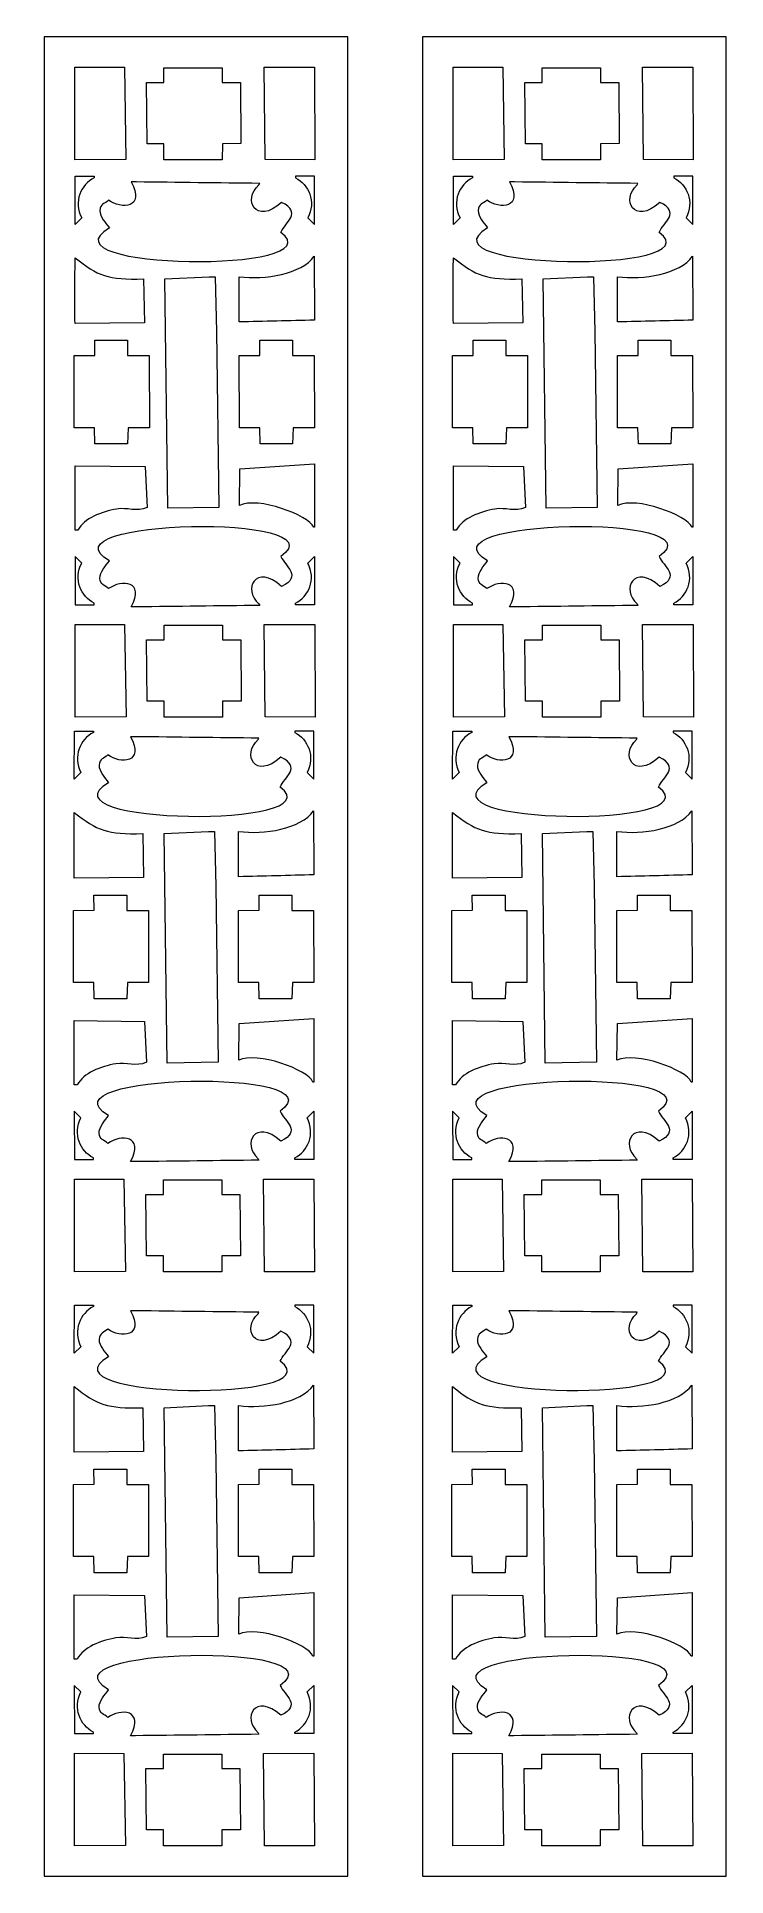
# Model space of a CAD drawing. Header units: centimetres. Extents: x 20.4 to 27.5, y -9.5 to 9.5.
import ezdxf

# ---------------------------------------------------------------- set-up
doc = ezdxf.new("R2010")
doc.units = ezdxf.units.CM
doc.header["$MEASUREMENT"] = 0
doc.layers.add('layer 1', color=7, linetype='Continuous')

msp = doc.modelspace()

# ---------------------------------------------------------------- linework, layer by layer
at = {"layer": 'layer 1', "color": 250, "lineweight": 9}
for points, knots in [([(20.44634, 9.5), (20.44634, 9.5), (23.58833, 9.5), (23.58833, 9.5), (23.58833, 9.5), (23.58833, 9.5), (23.58833, -9.5), (23.58833, -9.5), (23.58833, -9.5), (23.58833, -9.5), (20.44634, -9.5), (20.44634, -9.5), (20.44634, -9.5), (20.44634, -9.5), (20.44634, 9.5), (20.44634, 9.5)], [0, 0, 0, 0, 0.2, 0.2, 0.2, 0.2, 0.4, 0.4, 0.4, 0.4, 0.6, 0.6, 0.6, 0.6, 1, 1, 1, 1]), ([(24.35801, 9.5), (24.35801, 9.5), (27.5, 9.5), (27.5, 9.5), (27.5, 9.5), (27.5, 9.5), (27.5, -9.5), (27.5, -9.5), (27.5, -9.5), (27.5, -9.5), (24.35801, -9.5), (24.35801, -9.5), (24.35801, -9.5), (24.35801, -9.5), (24.35801, 9.5), (24.35801, 9.5)], [0, 0, 0, 0, 0.2, 0.2, 0.2, 0.2, 0.4, 0.4, 0.4, 0.4, 0.6, 0.6, 0.6, 0.6, 1, 1, 1, 1]), ([(20.76526, 9.1879), (20.76526, 9.1879), (20.76581, 8.22948), (20.76581, 8.22948), (20.76581, 8.22948), (20.76581, 8.22948), (21.2925, 8.2329), (21.2925, 8.2329), (21.2925, 8.2329), (21.2925, 8.2329), (21.27756, 9.18622), (21.27756, 9.18622), (21.27756, 9.18622), (21.27756, 9.18622), (20.76526, 9.1879), (20.76526, 9.1879)], [0, 0, 0, 0, 0.2, 0.2, 0.2, 0.2, 0.4, 0.4, 0.4, 0.4, 0.6, 0.6, 0.6, 0.6, 1, 1, 1, 1]), ([(21.68576, 9.17957), (21.68576, 9.17957), (21.68611, 9.02903), (21.68611, 9.02903), (21.68611, 9.02903), (21.68611, 9.02903), (21.50506, 9.02926), (21.50506, 9.02926), (21.50506, 9.02926), (21.50506, 9.02926), (21.51196, 8.3955), (21.51196, 8.3955), (21.51196, 8.3955), (21.51196, 8.3955), (21.68552, 8.39482), (21.68552, 8.39482), (21.68552, 8.39482), (21.68552, 8.39482), (21.68563, 8.23016), (21.68563, 8.23016), (21.68563, 8.23016), (21.68563, 8.23016), (22.28887, 8.22971), (22.28887, 8.22971), (22.28887, 8.22971), (22.28887, 8.22971), (22.28976, 8.39569), (22.28976, 8.39569), (22.28976, 8.39569), (22.28976, 8.39569), (22.48167, 8.39612), (22.48167, 8.39612), (22.48167, 8.39612), (22.48167, 8.39612), (22.47782, 9.0289), (22.47782, 9.0289), (22.47782, 9.0289), (22.47782, 9.0289), (22.28918, 9.02865), (22.28918, 9.02865), (22.28918, 9.02865), (22.28918, 9.02865), (22.2888, 9.17957), (22.2888, 9.17957), (22.2888, 9.17957), (22.2888, 9.17957), (21.68576, 9.17957), (21.68576, 9.17957)], [0, 0, 0, 0, 0.07692308, 0.07692308, 0.07692308, 0.07692308, 0.15384615, 0.15384615, 0.15384615, 0.15384615, 0.23076923, 0.23076923, 0.23076923, 0.23076923, 0.30769231, 0.30769231, 0.30769231, 0.30769231, 0.38461538, 0.38461538, 0.38461538, 0.38461538, 0.46153846, 0.46153846, 0.46153846, 0.46153846, 0.53846154, 0.53846154, 0.53846154, 0.53846154, 0.61538462, 0.61538462, 0.61538462, 0.61538462, 0.69230769, 0.69230769, 0.69230769, 0.69230769, 0.76923077, 0.76923077, 0.76923077, 0.76923077, 0.84615385, 0.84615385, 0.84615385, 0.84615385, 1, 1, 1, 1]), ([(22.72125, 9.18654), (22.72125, 9.18654), (22.73166, 8.23158), (22.73166, 8.23158), (22.73166, 8.23158), (22.73166, 8.23158), (23.2469, 8.22991), (23.2469, 8.22991), (23.2469, 8.22991), (23.2469, 8.22991), (23.24274, 9.18695), (23.24274, 9.18695), (23.24274, 9.18695), (23.24274, 9.18695), (22.72125, 9.18654), (22.72125, 9.18654)], [0, 0, 0, 0, 0.2, 0.2, 0.2, 0.2, 0.4, 0.4, 0.4, 0.4, 0.6, 0.6, 0.6, 0.6, 1, 1, 1, 1]), ([(21.12136, 7.52522), (21.0838, 7.57888), (21.02079, 7.63859), (21.02331, 7.70629), (21.02331, 7.70629), (21.02582, 7.77398), (21.07447, 7.77557), (21.11386, 7.81192), (21.11386, 7.81192), (21.2457, 7.71634), (21.49529, 7.72971), (21.34778, 8.00056), (21.34778, 8.00056), (21.36538, 8.00056), (21.38299, 8.00056), (21.40061, 8.00056), (21.40061, 8.00056), (21.82564, 7.99553), (22.25079, 7.99051), (22.67584, 7.98546), (22.67584, 7.98546), (22.67584, 7.98546), (22.66828, 7.97038), (22.66828, 7.97038), (22.66828, 7.97038), (22.49668, 7.8201), (22.63251, 7.54877), (22.9022, 7.78928), (22.9022, 7.78928), (23.12021, 7.68659), (22.93982, 7.58298), (22.89482, 7.4799), (22.89482, 7.4799), (23.47699, 7.05111), (20.37831, 7.08994), (21.12136, 7.52522)], [0, 0, 0, 0, 0.1, 0.1, 0.1, 0.1, 0.2, 0.2, 0.2, 0.2, 0.3, 0.3, 0.3, 0.3, 0.4, 0.4, 0.4, 0.4, 0.5, 0.5, 0.5, 0.5, 0.6, 0.6, 0.6, 0.6, 0.7, 0.7, 0.7, 0.7, 0.8, 0.8, 0.8, 0.8, 1, 1, 1, 1]), ([(20.83543, 7.62918), (20.74727, 7.79848), (20.82848, 7.97373), (20.96371, 8.04421), (20.96371, 8.04421), (20.96371, 8.04923), (20.96371, 8.05426), (20.96371, 8.05929), (20.96371, 8.05929), (20.96371, 8.05929), (20.76747, 8.05929), (20.76747, 8.05929), (20.76747, 8.05929), (20.76747, 8.05929), (20.76676, 7.5617), (20.76676, 7.5617), (20.76676, 7.5617), (20.76676, 7.5617), (20.83543, 7.62918), (20.83543, 7.62918)], [0, 0, 0, 0, 0.16666667, 0.16666667, 0.16666667, 0.16666667, 0.33333333, 0.33333333, 0.33333333, 0.33333333, 0.5, 0.5, 0.5, 0.5, 0.66666667, 0.66666667, 0.66666667, 0.66666667, 1, 1, 1, 1]), ([(23.17386, 7.62918), (23.26202, 7.79848), (23.18081, 7.97373), (23.04558, 8.04421), (23.04558, 8.04421), (23.04558, 8.04923), (23.04558, 8.05426), (23.04558, 8.05929), (23.04558, 8.05929), (23.04558, 8.05929), (23.24182, 8.05929), (23.24182, 8.05929), (23.24182, 8.05929), (23.24182, 8.05929), (23.24253, 7.5617), (23.24253, 7.5617), (23.24253, 7.5617), (23.24253, 7.5617), (23.17386, 7.62918), (23.17386, 7.62918)], [0, 0, 0, 0, 0.16666667, 0.16666667, 0.16666667, 0.16666667, 0.33333333, 0.33333333, 0.33333333, 0.33333333, 0.5, 0.5, 0.5, 0.5, 0.66666667, 0.66666667, 0.66666667, 0.66666667, 1, 1, 1, 1]), ([(23.24023, 7.23308), (23.10723, 7.04746), (22.72872, 6.98673), (22.46455, 7.0218), (22.46455, 7.0218), (22.46455, 7.0218), (22.46455, 6.55397), (22.46455, 6.55397), (22.46455, 6.55397), (22.71606, 6.56151), (22.9904, 6.56621), (23.24189, 6.57377), (23.24189, 6.57377), (23.24189, 6.57377), (23.24023, 7.23308), (23.24023, 7.23308)], [0, 0, 0, 0, 0.2, 0.2, 0.2, 0.2, 0.4, 0.4, 0.4, 0.4, 0.6, 0.6, 0.6, 0.6, 1, 1, 1, 1]), ([(21.47606, 6.99916), (21.10665, 6.98839), (21.00132, 7.03046), (20.76656, 7.218), (20.76656, 7.218), (20.76656, 7.03417), (20.76356, 6.75097), (20.76663, 6.53906), (20.76663, 6.53906), (20.76663, 6.53906), (21.4836, 6.54642), (21.4836, 6.54642), (21.4836, 6.54642), (21.4836, 6.54642), (21.47606, 6.99916), (21.47606, 6.99916)], [0, 0, 0, 0, 0.2, 0.2, 0.2, 0.2, 0.4, 0.4, 0.4, 0.4, 0.6, 0.6, 0.6, 0.6, 1, 1, 1, 1]), ([(22.15518, 7.0218), (22.15518, 7.0218), (21.69488, 6.99916), (21.69488, 6.99916), (21.69488, 6.99916), (21.69488, 6.99916), (21.72507, 4.6298), (21.72507, 4.6298), (21.72507, 4.6298), (21.72507, 4.6298), (22.25327, 4.63734), (22.25327, 4.63734), (22.25327, 4.63734), (22.25327, 4.63734), (22.23063, 6.45587), (22.23063, 6.45587), (22.23063, 6.45587), (22.23063, 6.45587), (22.21554, 7.0218), (22.21554, 7.0218), (22.21554, 7.0218), (22.21554, 7.0218), (22.15518, 7.0218), (22.15518, 7.0218)], [0, 0, 0, 0, 0.14285714, 0.14285714, 0.14285714, 0.14285714, 0.28571429, 0.28571429, 0.28571429, 0.28571429, 0.42857143, 0.42857143, 0.42857143, 0.42857143, 0.57142857, 0.57142857, 0.57142857, 0.57142857, 0.71428571, 0.71428571, 0.71428571, 0.71428571, 1, 1, 1, 1]), ([(20.97282, 5.29434), (20.97282, 5.29434), (21.30861, 5.29382), (21.30861, 5.29382), (21.30861, 5.29382), (21.30861, 5.29382), (21.31616, 5.46205), (21.31616, 5.46205), (21.31616, 5.46205), (21.31616, 5.46205), (21.53498, 5.46192), (21.53498, 5.46192), (21.53498, 5.46192), (21.53498, 5.46192), (21.53413, 6.20686), (21.53413, 6.20686), (21.53413, 6.20686), (21.53413, 6.20686), (21.30861, 6.20686), (21.30861, 6.20686), (21.30861, 6.20686), (21.30861, 6.20686), (21.30861, 6.36532), (21.30861, 6.36532), (21.30861, 6.36532), (21.30861, 6.36532), (20.97009, 6.36531), (20.97009, 6.36531), (20.97009, 6.36531), (20.97009, 6.36531), (20.97094, 6.2082), (20.97094, 6.2082), (20.97094, 6.2082), (20.97094, 6.2082), (20.75777, 6.20631), (20.75777, 6.20631), (20.75777, 6.20631), (20.75777, 6.20631), (20.75884, 5.46121), (20.75884, 5.46121), (20.75884, 5.46121), (20.75884, 5.46121), (20.96905, 5.46117), (20.96905, 5.46117), (20.96905, 5.46117), (20.96905, 5.46117), (20.97282, 5.29434), (20.97282, 5.29434)], [0, 0, 0, 0, 0.07692308, 0.07692308, 0.07692308, 0.07692308, 0.15384615, 0.15384615, 0.15384615, 0.15384615, 0.23076923, 0.23076923, 0.23076923, 0.23076923, 0.30769231, 0.30769231, 0.30769231, 0.30769231, 0.38461538, 0.38461538, 0.38461538, 0.38461538, 0.46153846, 0.46153846, 0.46153846, 0.46153846, 0.53846154, 0.53846154, 0.53846154, 0.53846154, 0.61538462, 0.61538462, 0.61538462, 0.61538462, 0.69230769, 0.69230769, 0.69230769, 0.69230769, 0.76923077, 0.76923077, 0.76923077, 0.76923077, 0.84615385, 0.84615385, 0.84615385, 0.84615385, 1, 1, 1, 1]), ([(22.6796, 5.29434), (22.6796, 5.29434), (23.0154, 5.29382), (23.0154, 5.29382), (23.0154, 5.29382), (23.0154, 5.29382), (23.02294, 5.46205), (23.02294, 5.46205), (23.02294, 5.46205), (23.02294, 5.46205), (23.24176, 5.46192), (23.24176, 5.46192), (23.24176, 5.46192), (23.24176, 5.46192), (23.24091, 6.20686), (23.24091, 6.20686), (23.24091, 6.20686), (23.24091, 6.20686), (23.0154, 6.20686), (23.0154, 6.20686), (23.0154, 6.20686), (23.0154, 6.20686), (23.0154, 6.36532), (23.0154, 6.36532), (23.0154, 6.36532), (23.0154, 6.36532), (22.67687, 6.36531), (22.67687, 6.36531), (22.67687, 6.36531), (22.67687, 6.36531), (22.67773, 6.2082), (22.67773, 6.2082), (22.67773, 6.2082), (22.67773, 6.2082), (22.46455, 6.20631), (22.46455, 6.20631), (22.46455, 6.20631), (22.46455, 6.20631), (22.46562, 5.46121), (22.46562, 5.46121), (22.46562, 5.46121), (22.46562, 5.46121), (22.67584, 5.46117), (22.67584, 5.46117), (22.67584, 5.46117), (22.67584, 5.46117), (22.6796, 5.29434), (22.6796, 5.29434)], [0, 0, 0, 0, 0.07692308, 0.07692308, 0.07692308, 0.07692308, 0.15384615, 0.15384615, 0.15384615, 0.15384615, 0.23076923, 0.23076923, 0.23076923, 0.23076923, 0.30769231, 0.30769231, 0.30769231, 0.30769231, 0.38461538, 0.38461538, 0.38461538, 0.38461538, 0.46153846, 0.46153846, 0.46153846, 0.46153846, 0.53846154, 0.53846154, 0.53846154, 0.53846154, 0.61538462, 0.61538462, 0.61538462, 0.61538462, 0.69230769, 0.69230769, 0.69230769, 0.69230769, 0.76923077, 0.76923077, 0.76923077, 0.76923077, 0.84615385, 0.84615385, 0.84615385, 0.84615385, 1, 1, 1, 1]), ([(20.76676, 5.06745), (20.76676, 4.84613), (20.76676, 4.62476), (20.76676, 4.40342), (20.76676, 4.40342), (20.77681, 4.40342), (20.78688, 4.40342), (20.79694, 4.40342), (20.79694, 4.40342), (20.85928, 4.52666), (21.04195, 4.59452), (21.19687, 4.62226), (21.19687, 4.62226), (21.30562, 4.64173), (21.40228, 4.58744), (21.51378, 4.63734), (21.51378, 4.63734), (21.51378, 4.63734), (21.49116, 5.05991), (21.49116, 5.05991), (21.49116, 5.05991), (21.49116, 5.05991), (20.76676, 5.06745), (20.76676, 5.06745)], [0, 0, 0, 0, 0.14285714, 0.14285714, 0.14285714, 0.14285714, 0.28571429, 0.28571429, 0.28571429, 0.28571429, 0.42857143, 0.42857143, 0.42857143, 0.42857143, 0.57142857, 0.57142857, 0.57142857, 0.57142857, 0.71428571, 0.71428571, 0.71428571, 0.71428571, 1, 1, 1, 1]), ([(22.47209, 5.03727), (22.47209, 5.03727), (22.46605, 4.65922), (22.46605, 4.65922), (22.46605, 4.65922), (22.6563, 4.75298), (23.18197, 4.56077), (23.23422, 4.4336), (23.23422, 4.4336), (23.23674, 4.4336), (23.23925, 4.4336), (23.24176, 4.4336), (23.24176, 4.4336), (23.24176, 4.4336), (23.24176, 5.09009), (23.24176, 5.09009), (23.24176, 5.09009), (23.24176, 5.09009), (22.47209, 5.03727), (22.47209, 5.03727)], [0, 0, 0, 0, 0.16666667, 0.16666667, 0.16666667, 0.16666667, 0.33333333, 0.33333333, 0.33333333, 0.33333333, 0.5, 0.5, 0.5, 0.5, 0.66666667, 0.66666667, 0.66666667, 0.66666667, 1, 1, 1, 1]), ([(21.12136, 4.08646), (21.0838, 4.0328), (21.02079, 3.97309), (21.02331, 3.9054), (21.02331, 3.9054), (21.02582, 3.8377), (21.07447, 3.83612), (21.11386, 3.79976), (21.11386, 3.79976), (21.2457, 3.89534), (21.49529, 3.88197), (21.34778, 3.61112), (21.34778, 3.61112), (21.36538, 3.61112), (21.38299, 3.61112), (21.40061, 3.61112), (21.40061, 3.61112), (21.82564, 3.61615), (22.25079, 3.62118), (22.67584, 3.62622), (22.67584, 3.62622), (22.67584, 3.62622), (22.66828, 3.64131), (22.66828, 3.64131), (22.66828, 3.64131), (22.49668, 3.79158), (22.63251, 4.06291), (22.9022, 3.82241), (22.9022, 3.82241), (23.12021, 3.9251), (22.93982, 4.0287), (22.89482, 4.13178), (22.89482, 4.13178), (23.537, 4.5824), (20.37831, 4.52174), (21.12136, 4.08646)], [0, 0, 0, 0, 0.1, 0.1, 0.1, 0.1, 0.2, 0.2, 0.2, 0.2, 0.3, 0.3, 0.3, 0.3, 0.4, 0.4, 0.4, 0.4, 0.5, 0.5, 0.5, 0.5, 0.6, 0.6, 0.6, 0.6, 0.7, 0.7, 0.7, 0.7, 0.8, 0.8, 0.8, 0.8, 1, 1, 1, 1]), ([(20.83543, 4.06387), (20.74727, 3.89458), (20.82848, 3.71932), (20.96371, 3.64885), (20.96371, 3.64885), (20.96371, 3.64382), (20.96371, 3.63879), (20.96371, 3.63376), (20.96371, 3.63376), (20.96371, 3.63376), (20.76747, 3.63376), (20.76747, 3.63376), (20.76747, 3.63376), (20.76747, 3.63376), (20.76676, 4.13135), (20.76676, 4.13135), (20.76676, 4.13135), (20.76676, 4.13135), (20.83543, 4.06387), (20.83543, 4.06387)], [0, 0, 0, 0, 0.16666667, 0.16666667, 0.16666667, 0.16666667, 0.33333333, 0.33333333, 0.33333333, 0.33333333, 0.5, 0.5, 0.5, 0.5, 0.66666667, 0.66666667, 0.66666667, 0.66666667, 1, 1, 1, 1]), ([(23.17386, 4.06387), (23.26202, 3.89458), (23.18081, 3.71932), (23.04558, 3.64885), (23.04558, 3.64885), (23.04558, 3.64382), (23.04558, 3.63879), (23.04558, 3.63376), (23.04558, 3.63376), (23.04558, 3.63376), (23.24182, 3.63376), (23.24182, 3.63376), (23.24182, 3.63376), (23.24182, 3.63376), (23.24253, 4.13135), (23.24253, 4.13135), (23.24253, 4.13135), (23.24253, 4.13135), (23.17386, 4.06387), (23.17386, 4.06387)], [0, 0, 0, 0, 0.16666667, 0.16666667, 0.16666667, 0.16666667, 0.33333333, 0.33333333, 0.33333333, 0.33333333, 0.5, 0.5, 0.5, 0.5, 0.66666667, 0.66666667, 0.66666667, 0.66666667, 1, 1, 1, 1]), ([(20.76708, 3.43081), (20.76708, 3.43081), (20.76763, 2.47239), (20.76763, 2.47239), (20.76763, 2.47239), (20.76763, 2.47239), (21.29432, 2.47581), (21.29432, 2.47581), (21.29432, 2.47581), (21.29432, 2.47581), (21.27938, 3.42913), (21.27938, 3.42913), (21.27938, 3.42913), (21.27938, 3.42913), (20.76708, 3.43081), (20.76708, 3.43081)], [0, 0, 0, 0, 0.2, 0.2, 0.2, 0.2, 0.4, 0.4, 0.4, 0.4, 0.6, 0.6, 0.6, 0.6, 1, 1, 1, 1]), ([(21.68757, 3.42248), (21.68757, 3.42248), (21.68793, 3.27194), (21.68793, 3.27194), (21.68793, 3.27194), (21.68793, 3.27194), (21.50688, 3.27217), (21.50688, 3.27217), (21.50688, 3.27217), (21.50688, 3.27217), (21.51378, 2.63841), (21.51378, 2.63841), (21.51378, 2.63841), (21.51378, 2.63841), (21.68734, 2.63773), (21.68734, 2.63773), (21.68734, 2.63773), (21.68734, 2.63773), (21.68745, 2.47307), (21.68745, 2.47307), (21.68745, 2.47307), (21.68745, 2.47307), (22.29069, 2.47262), (22.29069, 2.47262), (22.29069, 2.47262), (22.29069, 2.47262), (22.29158, 2.6386), (22.29158, 2.6386), (22.29158, 2.6386), (22.29158, 2.6386), (22.48349, 2.63903), (22.48349, 2.63903), (22.48349, 2.63903), (22.48349, 2.63903), (22.47964, 3.27181), (22.47964, 3.27181), (22.47964, 3.27181), (22.47964, 3.27181), (22.29099, 3.27156), (22.29099, 3.27156), (22.29099, 3.27156), (22.29099, 3.27156), (22.29062, 3.42248), (22.29062, 3.42248), (22.29062, 3.42248), (22.29062, 3.42248), (21.68757, 3.42248), (21.68757, 3.42248)], [0, 0, 0, 0, 0.07692308, 0.07692308, 0.07692308, 0.07692308, 0.15384615, 0.15384615, 0.15384615, 0.15384615, 0.23076923, 0.23076923, 0.23076923, 0.23076923, 0.30769231, 0.30769231, 0.30769231, 0.30769231, 0.38461538, 0.38461538, 0.38461538, 0.38461538, 0.46153846, 0.46153846, 0.46153846, 0.46153846, 0.53846154, 0.53846154, 0.53846154, 0.53846154, 0.61538462, 0.61538462, 0.61538462, 0.61538462, 0.69230769, 0.69230769, 0.69230769, 0.69230769, 0.76923077, 0.76923077, 0.76923077, 0.76923077, 0.84615385, 0.84615385, 0.84615385, 0.84615385, 1, 1, 1, 1]), ([(22.72306, 3.42945), (22.72306, 3.42945), (22.73348, 2.47449), (22.73348, 2.47449), (22.73348, 2.47449), (22.73348, 2.47449), (23.24872, 2.47282), (23.24872, 2.47282), (23.24872, 2.47282), (23.24872, 2.47282), (23.24456, 3.42986), (23.24456, 3.42986), (23.24456, 3.42986), (23.24456, 3.42986), (22.72306, 3.42945), (22.72306, 3.42945)], [0, 0, 0, 0, 0.2, 0.2, 0.2, 0.2, 0.4, 0.4, 0.4, 0.4, 0.6, 0.6, 0.6, 0.6, 1, 1, 1, 1]), ([(20.82794, 1.89903), (20.73978, 2.06833), (20.82099, 2.24358), (20.95622, 2.31405), (20.95622, 2.31405), (20.95622, 2.31908), (20.95622, 2.32411), (20.95622, 2.32914), (20.95622, 2.32914), (20.95622, 2.32914), (20.75998, 2.32914), (20.75998, 2.32914), (20.75998, 2.32914), (20.75998, 2.32914), (20.75927, 1.83155), (20.75927, 1.83155), (20.75927, 1.83155), (20.75927, 1.83155), (20.82794, 1.89903), (20.82794, 1.89903)], [0, 0, 0, 0, 0.16666667, 0.16666667, 0.16666667, 0.16666667, 0.33333333, 0.33333333, 0.33333333, 0.33333333, 0.5, 0.5, 0.5, 0.5, 0.66666667, 0.66666667, 0.66666667, 0.66666667, 1, 1, 1, 1]), ([(23.16637, 1.89903), (23.25453, 2.06833), (23.17332, 2.24358), (23.03809, 2.31405), (23.03809, 2.31405), (23.03809, 2.31908), (23.03809, 2.32411), (23.03809, 2.32914), (23.03809, 2.32914), (23.03809, 2.32914), (23.23433, 2.32914), (23.23433, 2.32914), (23.23433, 2.32914), (23.23433, 2.32914), (23.23504, 1.83155), (23.23504, 1.83155), (23.23504, 1.83155), (23.23504, 1.83155), (23.16637, 1.89903), (23.16637, 1.89903)], [0, 0, 0, 0, 0.16666667, 0.16666667, 0.16666667, 0.16666667, 0.33333333, 0.33333333, 0.33333333, 0.33333333, 0.5, 0.5, 0.5, 0.5, 0.66666667, 0.66666667, 0.66666667, 0.66666667, 1, 1, 1, 1]), ([(21.11387, 1.79507), (21.07631, 1.84873), (21.0133, 1.90844), (21.01582, 1.97613), (21.01582, 1.97613), (21.01833, 2.04383), (21.06699, 2.04542), (21.10637, 2.08177), (21.10637, 2.08177), (21.23821, 1.98619), (21.48781, 1.99956), (21.34029, 2.27041), (21.34029, 2.27041), (21.35789, 2.27041), (21.37551, 2.27041), (21.39312, 2.27041), (21.39312, 2.27041), (21.81815, 2.26538), (22.2433, 2.26035), (22.66835, 2.25531), (22.66835, 2.25531), (22.66835, 2.25531), (22.66079, 2.24023), (22.66079, 2.24023), (22.66079, 2.24023), (22.48919, 2.08995), (22.62503, 1.81862), (22.89472, 2.05913), (22.89472, 2.05913), (23.11272, 1.95643), (22.93233, 1.85283), (22.88734, 1.74975), (22.88734, 1.74975), (23.4695, 1.32096), (20.37082, 1.35979), (21.11387, 1.79507)], [0, 0, 0, 0, 0.1, 0.1, 0.1, 0.1, 0.2, 0.2, 0.2, 0.2, 0.3, 0.3, 0.3, 0.3, 0.4, 0.4, 0.4, 0.4, 0.5, 0.5, 0.5, 0.5, 0.6, 0.6, 0.6, 0.6, 0.7, 0.7, 0.7, 0.7, 0.8, 0.8, 0.8, 0.8, 1, 1, 1, 1]), ([(21.46857, 1.26901), (21.09917, 1.25824), (20.99384, 1.30031), (20.75907, 1.48785), (20.75907, 1.48785), (20.75907, 1.30402), (20.75608, 1.02082), (20.75914, 0.80891), (20.75914, 0.80891), (20.75914, 0.80891), (21.47611, 0.81627), (21.47611, 0.81627), (21.47611, 0.81627), (21.47611, 0.81627), (21.46857, 1.26901), (21.46857, 1.26901)], [0, 0, 0, 0, 0.2, 0.2, 0.2, 0.2, 0.4, 0.4, 0.4, 0.4, 0.6, 0.6, 0.6, 0.6, 1, 1, 1, 1]), ([(23.23274, 1.50293), (23.09974, 1.3173), (22.72123, 1.25658), (22.45707, 1.29165), (22.45707, 1.29165), (22.45707, 1.29165), (22.45707, 0.82381), (22.45707, 0.82381), (22.45707, 0.82381), (22.70857, 0.83136), (22.98291, 0.83606), (23.2344, 0.84362), (23.2344, 0.84362), (23.2344, 0.84362), (23.23274, 1.50293), (23.23274, 1.50293)], [0, 0, 0, 0, 0.2, 0.2, 0.2, 0.2, 0.4, 0.4, 0.4, 0.4, 0.6, 0.6, 0.6, 0.6, 1, 1, 1, 1]), ([(22.14769, 1.29165), (22.14769, 1.29165), (21.6874, 1.26901), (21.6874, 1.26901), (21.6874, 1.26901), (21.6874, 1.26901), (21.71758, -1.10035), (21.71758, -1.10035), (21.71758, -1.10035), (21.71758, -1.10035), (22.24578, -1.09281), (22.24578, -1.09281), (22.24578, -1.09281), (22.24578, -1.09281), (22.22314, 0.72572), (22.22314, 0.72572), (22.22314, 0.72572), (22.22314, 0.72572), (22.20806, 1.29165), (22.20806, 1.29165), (22.20806, 1.29165), (22.20806, 1.29165), (22.14769, 1.29165), (22.14769, 1.29165)], [0, 0, 0, 0, 0.14285714, 0.14285714, 0.14285714, 0.14285714, 0.28571429, 0.28571429, 0.28571429, 0.28571429, 0.42857143, 0.42857143, 0.42857143, 0.42857143, 0.57142857, 0.57142857, 0.57142857, 0.57142857, 0.71428571, 0.71428571, 0.71428571, 0.71428571, 1, 1, 1, 1]), ([(20.96533, -0.43581), (20.96533, -0.43581), (21.30113, -0.43633), (21.30113, -0.43633), (21.30113, -0.43633), (21.30113, -0.43633), (21.30867, -0.2681), (21.30867, -0.2681), (21.30867, -0.2681), (21.30867, -0.2681), (21.52749, -0.26823), (21.52749, -0.26823), (21.52749, -0.26823), (21.52749, -0.26823), (21.52664, 0.47671), (21.52664, 0.47671), (21.52664, 0.47671), (21.52664, 0.47671), (21.30113, 0.47671), (21.30113, 0.47671), (21.30113, 0.47671), (21.30113, 0.47671), (21.30113, 0.63517), (21.30113, 0.63517), (21.30113, 0.63517), (21.30113, 0.63517), (20.9626, 0.63515), (20.9626, 0.63515), (20.9626, 0.63515), (20.9626, 0.63515), (20.96346, 0.47805), (20.96346, 0.47805), (20.96346, 0.47805), (20.96346, 0.47805), (20.75028, 0.47616), (20.75028, 0.47616), (20.75028, 0.47616), (20.75028, 0.47616), (20.75135, -0.26894), (20.75135, -0.26894), (20.75135, -0.26894), (20.75135, -0.26894), (20.96157, -0.26898), (20.96157, -0.26898), (20.96157, -0.26898), (20.96157, -0.26898), (20.96533, -0.43581), (20.96533, -0.43581)], [0, 0, 0, 0, 0.07692308, 0.07692308, 0.07692308, 0.07692308, 0.15384615, 0.15384615, 0.15384615, 0.15384615, 0.23076923, 0.23076923, 0.23076923, 0.23076923, 0.30769231, 0.30769231, 0.30769231, 0.30769231, 0.38461538, 0.38461538, 0.38461538, 0.38461538, 0.46153846, 0.46153846, 0.46153846, 0.46153846, 0.53846154, 0.53846154, 0.53846154, 0.53846154, 0.61538462, 0.61538462, 0.61538462, 0.61538462, 0.69230769, 0.69230769, 0.69230769, 0.69230769, 0.76923077, 0.76923077, 0.76923077, 0.76923077, 0.84615385, 0.84615385, 0.84615385, 0.84615385, 1, 1, 1, 1]), ([(22.67211, -0.43581), (22.67211, -0.43581), (23.00791, -0.43633), (23.00791, -0.43633), (23.00791, -0.43633), (23.00791, -0.43633), (23.01545, -0.2681), (23.01545, -0.2681), (23.01545, -0.2681), (23.01545, -0.2681), (23.23428, -0.26823), (23.23428, -0.26823), (23.23428, -0.26823), (23.23428, -0.26823), (23.23342, 0.47671), (23.23342, 0.47671), (23.23342, 0.47671), (23.23342, 0.47671), (23.00791, 0.47671), (23.00791, 0.47671), (23.00791, 0.47671), (23.00791, 0.47671), (23.00791, 0.63517), (23.00791, 0.63517), (23.00791, 0.63517), (23.00791, 0.63517), (22.66938, 0.63515), (22.66938, 0.63515), (22.66938, 0.63515), (22.66938, 0.63515), (22.67024, 0.47805), (22.67024, 0.47805), (22.67024, 0.47805), (22.67024, 0.47805), (22.45707, 0.47616), (22.45707, 0.47616), (22.45707, 0.47616), (22.45707, 0.47616), (22.45813, -0.26894), (22.45813, -0.26894), (22.45813, -0.26894), (22.45813, -0.26894), (22.66835, -0.26898), (22.66835, -0.26898), (22.66835, -0.26898), (22.66835, -0.26898), (22.67211, -0.43581), (22.67211, -0.43581)], [0, 0, 0, 0, 0.07692308, 0.07692308, 0.07692308, 0.07692308, 0.15384615, 0.15384615, 0.15384615, 0.15384615, 0.23076923, 0.23076923, 0.23076923, 0.23076923, 0.30769231, 0.30769231, 0.30769231, 0.30769231, 0.38461538, 0.38461538, 0.38461538, 0.38461538, 0.46153846, 0.46153846, 0.46153846, 0.46153846, 0.53846154, 0.53846154, 0.53846154, 0.53846154, 0.61538462, 0.61538462, 0.61538462, 0.61538462, 0.69230769, 0.69230769, 0.69230769, 0.69230769, 0.76923077, 0.76923077, 0.76923077, 0.76923077, 0.84615385, 0.84615385, 0.84615385, 0.84615385, 1, 1, 1, 1]), ([(20.75927, -0.6627), (20.75927, -0.88402), (20.75927, -1.1054), (20.75927, -1.32674), (20.75927, -1.32674), (20.76932, -1.32674), (20.7794, -1.32674), (20.78945, -1.32674), (20.78945, -1.32674), (20.8518, -1.20349), (21.03447, -1.13563), (21.18938, -1.10789), (21.18938, -1.10789), (21.29813, -1.08842), (21.3948, -1.14271), (21.5063, -1.09281), (21.5063, -1.09281), (21.5063, -1.09281), (21.48367, -0.67024), (21.48367, -0.67024), (21.48367, -0.67024), (21.48367, -0.67024), (20.75927, -0.6627), (20.75927, -0.6627)], [0, 0, 0, 0, 0.14285714, 0.14285714, 0.14285714, 0.14285714, 0.28571429, 0.28571429, 0.28571429, 0.28571429, 0.42857143, 0.42857143, 0.42857143, 0.42857143, 0.57142857, 0.57142857, 0.57142857, 0.57142857, 0.71428571, 0.71428571, 0.71428571, 0.71428571, 1, 1, 1, 1]), ([(22.46461, -0.69288), (22.46461, -0.69288), (22.45856, -1.07093), (22.45856, -1.07093), (22.45856, -1.07093), (22.64881, -0.97717), (23.17448, -1.16938), (23.22673, -1.29655), (23.22673, -1.29655), (23.22925, -1.29655), (23.23176, -1.29655), (23.23428, -1.29655), (23.23428, -1.29655), (23.23428, -1.29655), (23.23428, -0.64006), (23.23428, -0.64006), (23.23428, -0.64006), (23.23428, -0.64006), (22.46461, -0.69288), (22.46461, -0.69288)], [0, 0, 0, 0, 0.16666667, 0.16666667, 0.16666667, 0.16666667, 0.33333333, 0.33333333, 0.33333333, 0.33333333, 0.5, 0.5, 0.5, 0.5, 0.66666667, 0.66666667, 0.66666667, 0.66666667, 1, 1, 1, 1]), ([(21.11387, -1.64369), (21.07631, -1.69735), (21.0133, -1.75706), (21.01582, -1.82475), (21.01582, -1.82475), (21.01833, -1.89245), (21.06699, -1.89403), (21.10637, -1.93039), (21.10637, -1.93039), (21.23821, -1.83481), (21.48781, -1.84818), (21.34029, -2.11903), (21.34029, -2.11903), (21.35789, -2.11903), (21.37551, -2.11903), (21.39312, -2.11903), (21.39312, -2.11903), (21.81815, -2.114), (22.2433, -2.10897), (22.66835, -2.10393), (22.66835, -2.10393), (22.66835, -2.10393), (22.66079, -2.08885), (22.66079, -2.08885), (22.66079, -2.08885), (22.48919, -1.93857), (22.62503, -1.66724), (22.89472, -1.90774), (22.89472, -1.90774), (23.11272, -1.80505), (22.93233, -1.70145), (22.88734, -1.59837), (22.88734, -1.59837), (23.52951, -1.14776), (20.37082, -1.20841), (21.11387, -1.64369)], [0, 0, 0, 0, 0.1, 0.1, 0.1, 0.1, 0.2, 0.2, 0.2, 0.2, 0.3, 0.3, 0.3, 0.3, 0.4, 0.4, 0.4, 0.4, 0.5, 0.5, 0.5, 0.5, 0.6, 0.6, 0.6, 0.6, 0.7, 0.7, 0.7, 0.7, 0.8, 0.8, 0.8, 0.8, 1, 1, 1, 1]), ([(20.82794, -1.66628), (20.73978, -1.83558), (20.82099, -2.01083), (20.95622, -2.0813), (20.95622, -2.0813), (20.95622, -2.08633), (20.95622, -2.09136), (20.95622, -2.09639), (20.95622, -2.09639), (20.95622, -2.09639), (20.75998, -2.09639), (20.75998, -2.09639), (20.75998, -2.09639), (20.75998, -2.09639), (20.75927, -1.5988), (20.75927, -1.5988), (20.75927, -1.5988), (20.75927, -1.5988), (20.82794, -1.66628), (20.82794, -1.66628)], [0, 0, 0, 0, 0.16666667, 0.16666667, 0.16666667, 0.16666667, 0.33333333, 0.33333333, 0.33333333, 0.33333333, 0.5, 0.5, 0.5, 0.5, 0.66666667, 0.66666667, 0.66666667, 0.66666667, 1, 1, 1, 1]), ([(23.16637, -1.66628), (23.25453, -1.83558), (23.17332, -2.01083), (23.03809, -2.0813), (23.03809, -2.0813), (23.03809, -2.08633), (23.03809, -2.09136), (23.03809, -2.09639), (23.03809, -2.09639), (23.03809, -2.09639), (23.23433, -2.09639), (23.23433, -2.09639), (23.23433, -2.09639), (23.23433, -2.09639), (23.23504, -1.5988), (23.23504, -1.5988), (23.23504, -1.5988), (23.23504, -1.5988), (23.16637, -1.66628), (23.16637, -1.66628)], [0, 0, 0, 0, 0.16666667, 0.16666667, 0.16666667, 0.16666667, 0.33333333, 0.33333333, 0.33333333, 0.33333333, 0.5, 0.5, 0.5, 0.5, 0.66666667, 0.66666667, 0.66666667, 0.66666667, 1, 1, 1, 1]), ([(20.75959, -2.29935), (20.75959, -2.29935), (20.76014, -3.25776), (20.76014, -3.25776), (20.76014, -3.25776), (20.76014, -3.25776), (21.28683, -3.25434), (21.28683, -3.25434), (21.28683, -3.25434), (21.28683, -3.25434), (21.27189, -2.30102), (21.27189, -2.30102), (21.27189, -2.30102), (21.27189, -2.30102), (20.75959, -2.29935), (20.75959, -2.29935)], [0, 0, 0, 0, 0.2, 0.2, 0.2, 0.2, 0.4, 0.4, 0.4, 0.4, 0.6, 0.6, 0.6, 0.6, 1, 1, 1, 1]), ([(21.68009, -2.30767), (21.68009, -2.30767), (21.68044, -2.45821), (21.68044, -2.45821), (21.68044, -2.45821), (21.68044, -2.45821), (21.4994, -2.45798), (21.4994, -2.45798), (21.4994, -2.45798), (21.4994, -2.45798), (21.5063, -3.09175), (21.5063, -3.09175), (21.5063, -3.09175), (21.5063, -3.09175), (21.67985, -3.09242), (21.67985, -3.09242), (21.67985, -3.09242), (21.67985, -3.09242), (21.67996, -3.25709), (21.67996, -3.25709), (21.67996, -3.25709), (21.67996, -3.25709), (22.2832, -3.25753), (22.2832, -3.25753), (22.2832, -3.25753), (22.2832, -3.25753), (22.28409, -3.09155), (22.28409, -3.09155), (22.28409, -3.09155), (22.28409, -3.09155), (22.476, -3.09112), (22.476, -3.09112), (22.476, -3.09112), (22.476, -3.09112), (22.47215, -2.45834), (22.47215, -2.45834), (22.47215, -2.45834), (22.47215, -2.45834), (22.28351, -2.45859), (22.28351, -2.45859), (22.28351, -2.45859), (22.28351, -2.45859), (22.28313, -2.30767), (22.28313, -2.30767), (22.28313, -2.30767), (22.28313, -2.30767), (21.68009, -2.30767), (21.68009, -2.30767)], [0, 0, 0, 0, 0.07692308, 0.07692308, 0.07692308, 0.07692308, 0.15384615, 0.15384615, 0.15384615, 0.15384615, 0.23076923, 0.23076923, 0.23076923, 0.23076923, 0.30769231, 0.30769231, 0.30769231, 0.30769231, 0.38461538, 0.38461538, 0.38461538, 0.38461538, 0.46153846, 0.46153846, 0.46153846, 0.46153846, 0.53846154, 0.53846154, 0.53846154, 0.53846154, 0.61538462, 0.61538462, 0.61538462, 0.61538462, 0.69230769, 0.69230769, 0.69230769, 0.69230769, 0.76923077, 0.76923077, 0.76923077, 0.76923077, 0.84615385, 0.84615385, 0.84615385, 0.84615385, 1, 1, 1, 1]), ([(22.71558, -2.3007), (22.71558, -2.3007), (22.72599, -3.25566), (22.72599, -3.25566), (22.72599, -3.25566), (22.72599, -3.25566), (23.24123, -3.25734), (23.24123, -3.25734), (23.24123, -3.25734), (23.24123, -3.25734), (23.23708, -2.30029), (23.23708, -2.30029), (23.23708, -2.30029), (23.23708, -2.30029), (22.71558, -2.3007), (22.71558, -2.3007)], [0, 0, 0, 0, 0.2, 0.2, 0.2, 0.2, 0.4, 0.4, 0.4, 0.4, 0.6, 0.6, 0.6, 0.6, 1, 1, 1, 1]), ([(20.82794, -4.03112), (20.73978, -3.86183), (20.82099, -3.68657), (20.95622, -3.6161), (20.95622, -3.6161), (20.95622, -3.61107), (20.95622, -3.60604), (20.95622, -3.60101), (20.95622, -3.60101), (20.95622, -3.60101), (20.75998, -3.60101), (20.75998, -3.60101), (20.75998, -3.60101), (20.75998, -3.60101), (20.75927, -4.0986), (20.75927, -4.0986), (20.75927, -4.0986), (20.75927, -4.0986), (20.82794, -4.03112), (20.82794, -4.03112)], [0, 0, 0, 0, 0.16666667, 0.16666667, 0.16666667, 0.16666667, 0.33333333, 0.33333333, 0.33333333, 0.33333333, 0.5, 0.5, 0.5, 0.5, 0.66666667, 0.66666667, 0.66666667, 0.66666667, 1, 1, 1, 1]), ([(23.16637, -4.03112), (23.25453, -3.86183), (23.17332, -3.68657), (23.03809, -3.6161), (23.03809, -3.6161), (23.03809, -3.61107), (23.03809, -3.60604), (23.03809, -3.60101), (23.03809, -3.60101), (23.03809, -3.60101), (23.23433, -3.60101), (23.23433, -3.60101), (23.23433, -3.60101), (23.23433, -3.60101), (23.23504, -4.0986), (23.23504, -4.0986), (23.23504, -4.0986), (23.23504, -4.0986), (23.16637, -4.03112), (23.16637, -4.03112)], [0, 0, 0, 0, 0.16666667, 0.16666667, 0.16666667, 0.16666667, 0.33333333, 0.33333333, 0.33333333, 0.33333333, 0.5, 0.5, 0.5, 0.5, 0.66666667, 0.66666667, 0.66666667, 0.66666667, 1, 1, 1, 1]), ([(21.11387, -4.13508), (21.07631, -4.08142), (21.0133, -4.02171), (21.01582, -3.95402), (21.01582, -3.95402), (21.01833, -3.88632), (21.06699, -3.88473), (21.10637, -3.84838), (21.10637, -3.84838), (21.23821, -3.94396), (21.48781, -3.93059), (21.34029, -3.65974), (21.34029, -3.65974), (21.35789, -3.65974), (21.37551, -3.65974), (21.39312, -3.65974), (21.39312, -3.65974), (21.81815, -3.66477), (22.2433, -3.6698), (22.66835, -3.67484), (22.66835, -3.67484), (22.66835, -3.67484), (22.66079, -3.68992), (22.66079, -3.68992), (22.66079, -3.68992), (22.48919, -3.8402), (22.62503, -4.11153), (22.89472, -3.87102), (22.89472, -3.87102), (23.11272, -3.97372), (22.93233, -4.07732), (22.88734, -4.1804), (22.88734, -4.1804), (23.4695, -4.60919), (20.37082, -4.57036), (21.11387, -4.13508)], [0, 0, 0, 0, 0.1, 0.1, 0.1, 0.1, 0.2, 0.2, 0.2, 0.2, 0.3, 0.3, 0.3, 0.3, 0.4, 0.4, 0.4, 0.4, 0.5, 0.5, 0.5, 0.5, 0.6, 0.6, 0.6, 0.6, 0.7, 0.7, 0.7, 0.7, 0.8, 0.8, 0.8, 0.8, 1, 1, 1, 1]), ([(21.46857, -4.66114), (21.09917, -4.67191), (20.99384, -4.62984), (20.75907, -4.4423), (20.75907, -4.4423), (20.75907, -4.62613), (20.75608, -4.90933), (20.75914, -5.12124), (20.75914, -5.12124), (20.75914, -5.12124), (21.47611, -5.11388), (21.47611, -5.11388), (21.47611, -5.11388), (21.47611, -5.11388), (21.46857, -4.66114), (21.46857, -4.66114)], [0, 0, 0, 0, 0.2, 0.2, 0.2, 0.2, 0.4, 0.4, 0.4, 0.4, 0.6, 0.6, 0.6, 0.6, 1, 1, 1, 1]), ([(23.23274, -4.42722), (23.09974, -4.61285), (22.72123, -4.67357), (22.45707, -4.6385), (22.45707, -4.6385), (22.45707, -4.6385), (22.45707, -5.10634), (22.45707, -5.10634), (22.45707, -5.10634), (22.70857, -5.09879), (22.98291, -5.09409), (23.2344, -5.08653), (23.2344, -5.08653), (23.2344, -5.08653), (23.23274, -4.42722), (23.23274, -4.42722)], [0, 0, 0, 0, 0.2, 0.2, 0.2, 0.2, 0.4, 0.4, 0.4, 0.4, 0.6, 0.6, 0.6, 0.6, 1, 1, 1, 1]), ([(22.14769, -4.6385), (22.14769, -4.6385), (21.6874, -4.66114), (21.6874, -4.66114), (21.6874, -4.66114), (21.6874, -4.66114), (21.71758, -7.0305), (21.71758, -7.0305), (21.71758, -7.0305), (21.71758, -7.0305), (22.24578, -7.02296), (22.24578, -7.02296), (22.24578, -7.02296), (22.24578, -7.02296), (22.22314, -5.20443), (22.22314, -5.20443), (22.22314, -5.20443), (22.22314, -5.20443), (22.20806, -4.6385), (22.20806, -4.6385), (22.20806, -4.6385), (22.20806, -4.6385), (22.14769, -4.6385), (22.14769, -4.6385)], [0, 0, 0, 0, 0.14285714, 0.14285714, 0.14285714, 0.14285714, 0.28571429, 0.28571429, 0.28571429, 0.28571429, 0.42857143, 0.42857143, 0.42857143, 0.42857143, 0.57142857, 0.57142857, 0.57142857, 0.57142857, 0.71428571, 0.71428571, 0.71428571, 0.71428571, 1, 1, 1, 1]), ([(20.96533, -6.36597), (20.96533, -6.36597), (21.30113, -6.36648), (21.30113, -6.36648), (21.30113, -6.36648), (21.30113, -6.36648), (21.30867, -6.19825), (21.30867, -6.19825), (21.30867, -6.19825), (21.30867, -6.19825), (21.52749, -6.19838), (21.52749, -6.19838), (21.52749, -6.19838), (21.52749, -6.19838), (21.52664, -5.45344), (21.52664, -5.45344), (21.52664, -5.45344), (21.52664, -5.45344), (21.30113, -5.45344), (21.30113, -5.45344), (21.30113, -5.45344), (21.30113, -5.45344), (21.30113, -5.29498), (21.30113, -5.29498), (21.30113, -5.29498), (21.30113, -5.29498), (20.9626, -5.295), (20.9626, -5.295), (20.9626, -5.295), (20.9626, -5.295), (20.96346, -5.4521), (20.96346, -5.4521), (20.96346, -5.4521), (20.96346, -5.4521), (20.75028, -5.45399), (20.75028, -5.45399), (20.75028, -5.45399), (20.75028, -5.45399), (20.75135, -6.19909), (20.75135, -6.19909), (20.75135, -6.19909), (20.75135, -6.19909), (20.96157, -6.19913), (20.96157, -6.19913), (20.96157, -6.19913), (20.96157, -6.19913), (20.96533, -6.36597), (20.96533, -6.36597)], [0, 0, 0, 0, 0.07692308, 0.07692308, 0.07692308, 0.07692308, 0.15384615, 0.15384615, 0.15384615, 0.15384615, 0.23076923, 0.23076923, 0.23076923, 0.23076923, 0.30769231, 0.30769231, 0.30769231, 0.30769231, 0.38461538, 0.38461538, 0.38461538, 0.38461538, 0.46153846, 0.46153846, 0.46153846, 0.46153846, 0.53846154, 0.53846154, 0.53846154, 0.53846154, 0.61538462, 0.61538462, 0.61538462, 0.61538462, 0.69230769, 0.69230769, 0.69230769, 0.69230769, 0.76923077, 0.76923077, 0.76923077, 0.76923077, 0.84615385, 0.84615385, 0.84615385, 0.84615385, 1, 1, 1, 1]), ([(22.67211, -6.36597), (22.67211, -6.36597), (23.00791, -6.36648), (23.00791, -6.36648), (23.00791, -6.36648), (23.00791, -6.36648), (23.01545, -6.19825), (23.01545, -6.19825), (23.01545, -6.19825), (23.01545, -6.19825), (23.23428, -6.19838), (23.23428, -6.19838), (23.23428, -6.19838), (23.23428, -6.19838), (23.23342, -5.45344), (23.23342, -5.45344), (23.23342, -5.45344), (23.23342, -5.45344), (23.00791, -5.45344), (23.00791, -5.45344), (23.00791, -5.45344), (23.00791, -5.45344), (23.00791, -5.29498), (23.00791, -5.29498), (23.00791, -5.29498), (23.00791, -5.29498), (22.66938, -5.295), (22.66938, -5.295), (22.66938, -5.295), (22.66938, -5.295), (22.67024, -5.4521), (22.67024, -5.4521), (22.67024, -5.4521), (22.67024, -5.4521), (22.45707, -5.45399), (22.45707, -5.45399), (22.45707, -5.45399), (22.45707, -5.45399), (22.45813, -6.19909), (22.45813, -6.19909), (22.45813, -6.19909), (22.45813, -6.19909), (22.66835, -6.19913), (22.66835, -6.19913), (22.66835, -6.19913), (22.66835, -6.19913), (22.67211, -6.36597), (22.67211, -6.36597)], [0, 0, 0, 0, 0.07692308, 0.07692308, 0.07692308, 0.07692308, 0.15384615, 0.15384615, 0.15384615, 0.15384615, 0.23076923, 0.23076923, 0.23076923, 0.23076923, 0.30769231, 0.30769231, 0.30769231, 0.30769231, 0.38461538, 0.38461538, 0.38461538, 0.38461538, 0.46153846, 0.46153846, 0.46153846, 0.46153846, 0.53846154, 0.53846154, 0.53846154, 0.53846154, 0.61538462, 0.61538462, 0.61538462, 0.61538462, 0.69230769, 0.69230769, 0.69230769, 0.69230769, 0.76923077, 0.76923077, 0.76923077, 0.76923077, 0.84615385, 0.84615385, 0.84615385, 0.84615385, 1, 1, 1, 1]), ([(20.75927, -6.59285), (20.75927, -6.81417), (20.75927, -7.03555), (20.75927, -7.25689), (20.75927, -7.25689), (20.76932, -7.25689), (20.7794, -7.25689), (20.78945, -7.25689), (20.78945, -7.25689), (20.8518, -7.13364), (21.03447, -7.06578), (21.18938, -7.03804), (21.18938, -7.03804), (21.29813, -7.01857), (21.3948, -7.07286), (21.5063, -7.02296), (21.5063, -7.02296), (21.5063, -7.02296), (21.48367, -6.60039), (21.48367, -6.60039), (21.48367, -6.60039), (21.48367, -6.60039), (20.75927, -6.59285), (20.75927, -6.59285)], [0, 0, 0, 0, 0.14285714, 0.14285714, 0.14285714, 0.14285714, 0.28571429, 0.28571429, 0.28571429, 0.28571429, 0.42857143, 0.42857143, 0.42857143, 0.42857143, 0.57142857, 0.57142857, 0.57142857, 0.57142857, 0.71428571, 0.71428571, 0.71428571, 0.71428571, 1, 1, 1, 1]), ([(22.46461, -6.62303), (22.46461, -6.62303), (22.45856, -7.00108), (22.45856, -7.00108), (22.45856, -7.00108), (22.64881, -6.90732), (23.17448, -7.09953), (23.22673, -7.2267), (23.22673, -7.2267), (23.22925, -7.2267), (23.23176, -7.2267), (23.23428, -7.2267), (23.23428, -7.2267), (23.23428, -7.2267), (23.23428, -6.57021), (23.23428, -6.57021), (23.23428, -6.57021), (23.23428, -6.57021), (22.46461, -6.62303), (22.46461, -6.62303)], [0, 0, 0, 0, 0.16666667, 0.16666667, 0.16666667, 0.16666667, 0.33333333, 0.33333333, 0.33333333, 0.33333333, 0.5, 0.5, 0.5, 0.5, 0.66666667, 0.66666667, 0.66666667, 0.66666667, 1, 1, 1, 1]), ([(21.11387, -7.57384), (21.07631, -7.6275), (21.0133, -7.68721), (21.01582, -7.7549), (21.01582, -7.7549), (21.01833, -7.8226), (21.06699, -7.82418), (21.10637, -7.86054), (21.10637, -7.86054), (21.23821, -7.76496), (21.48781, -7.77833), (21.34029, -8.04918), (21.34029, -8.04918), (21.35789, -8.04918), (21.37551, -8.04918), (21.39312, -8.04918), (21.39312, -8.04918), (21.81815, -8.04415), (22.2433, -8.03912), (22.66835, -8.03408), (22.66835, -8.03408), (22.66835, -8.03408), (22.66079, -8.019), (22.66079, -8.019), (22.66079, -8.019), (22.48919, -7.86872), (22.62503, -7.59739), (22.89472, -7.83789), (22.89472, -7.83789), (23.11272, -7.7352), (22.93233, -7.6316), (22.88734, -7.52852), (22.88734, -7.52852), (23.52951, -7.07791), (20.37082, -7.13856), (21.11387, -7.57384)], [0, 0, 0, 0, 0.1, 0.1, 0.1, 0.1, 0.2, 0.2, 0.2, 0.2, 0.3, 0.3, 0.3, 0.3, 0.4, 0.4, 0.4, 0.4, 0.5, 0.5, 0.5, 0.5, 0.6, 0.6, 0.6, 0.6, 0.7, 0.7, 0.7, 0.7, 0.8, 0.8, 0.8, 0.8, 1, 1, 1, 1]), ([(20.82794, -7.59643), (20.73978, -7.76573), (20.82099, -7.94098), (20.95622, -8.01145), (20.95622, -8.01145), (20.95622, -8.01648), (20.95622, -8.02151), (20.95622, -8.02654), (20.95622, -8.02654), (20.95622, -8.02654), (20.75998, -8.02654), (20.75998, -8.02654), (20.75998, -8.02654), (20.75998, -8.02654), (20.75927, -7.52895), (20.75927, -7.52895), (20.75927, -7.52895), (20.75927, -7.52895), (20.82794, -7.59643), (20.82794, -7.59643)], [0, 0, 0, 0, 0.16666667, 0.16666667, 0.16666667, 0.16666667, 0.33333333, 0.33333333, 0.33333333, 0.33333333, 0.5, 0.5, 0.5, 0.5, 0.66666667, 0.66666667, 0.66666667, 0.66666667, 1, 1, 1, 1]), ([(23.16637, -7.59643), (23.25453, -7.76573), (23.17332, -7.94098), (23.03809, -8.01145), (23.03809, -8.01145), (23.03809, -8.01648), (23.03809, -8.02151), (23.03809, -8.02654), (23.03809, -8.02654), (23.03809, -8.02654), (23.23433, -8.02654), (23.23433, -8.02654), (23.23433, -8.02654), (23.23433, -8.02654), (23.23504, -7.52895), (23.23504, -7.52895), (23.23504, -7.52895), (23.23504, -7.52895), (23.16637, -7.59643), (23.16637, -7.59643)], [0, 0, 0, 0, 0.16666667, 0.16666667, 0.16666667, 0.16666667, 0.33333333, 0.33333333, 0.33333333, 0.33333333, 0.5, 0.5, 0.5, 0.5, 0.66666667, 0.66666667, 0.66666667, 0.66666667, 1, 1, 1, 1]), ([(20.75959, -8.2295), (20.75959, -8.2295), (20.76014, -9.18791), (20.76014, -9.18791), (20.76014, -9.18791), (20.76014, -9.18791), (21.28683, -9.18449), (21.28683, -9.18449), (21.28683, -9.18449), (21.28683, -9.18449), (21.27189, -8.23117), (21.27189, -8.23117), (21.27189, -8.23117), (21.27189, -8.23117), (20.75959, -8.2295), (20.75959, -8.2295)], [0, 0, 0, 0, 0.2, 0.2, 0.2, 0.2, 0.4, 0.4, 0.4, 0.4, 0.6, 0.6, 0.6, 0.6, 1, 1, 1, 1]), ([(21.68009, -8.23782), (21.68009, -8.23782), (21.68044, -8.38836), (21.68044, -8.38836), (21.68044, -8.38836), (21.68044, -8.38836), (21.4994, -8.38813), (21.4994, -8.38813), (21.4994, -8.38813), (21.4994, -8.38813), (21.5063, -9.0219), (21.5063, -9.0219), (21.5063, -9.0219), (21.5063, -9.0219), (21.67985, -9.02257), (21.67985, -9.02257), (21.67985, -9.02257), (21.67985, -9.02257), (21.67996, -9.18724), (21.67996, -9.18724), (21.67996, -9.18724), (21.67996, -9.18724), (22.2832, -9.18768), (22.2832, -9.18768), (22.2832, -9.18768), (22.2832, -9.18768), (22.28409, -9.0217), (22.28409, -9.0217), (22.28409, -9.0217), (22.28409, -9.0217), (22.476, -9.02127), (22.476, -9.02127), (22.476, -9.02127), (22.476, -9.02127), (22.47215, -8.38849), (22.47215, -8.38849), (22.47215, -8.38849), (22.47215, -8.38849), (22.28351, -8.38874), (22.28351, -8.38874), (22.28351, -8.38874), (22.28351, -8.38874), (22.28313, -8.23782), (22.28313, -8.23782), (22.28313, -8.23782), (22.28313, -8.23782), (21.68009, -8.23782), (21.68009, -8.23782)], [0, 0, 0, 0, 0.07692308, 0.07692308, 0.07692308, 0.07692308, 0.15384615, 0.15384615, 0.15384615, 0.15384615, 0.23076923, 0.23076923, 0.23076923, 0.23076923, 0.30769231, 0.30769231, 0.30769231, 0.30769231, 0.38461538, 0.38461538, 0.38461538, 0.38461538, 0.46153846, 0.46153846, 0.46153846, 0.46153846, 0.53846154, 0.53846154, 0.53846154, 0.53846154, 0.61538462, 0.61538462, 0.61538462, 0.61538462, 0.69230769, 0.69230769, 0.69230769, 0.69230769, 0.76923077, 0.76923077, 0.76923077, 0.76923077, 0.84615385, 0.84615385, 0.84615385, 0.84615385, 1, 1, 1, 1]), ([(22.71558, -8.23085), (22.71558, -8.23085), (22.72599, -9.18581), (22.72599, -9.18581), (22.72599, -9.18581), (22.72599, -9.18581), (23.24123, -9.18749), (23.24123, -9.18749), (23.24123, -9.18749), (23.24123, -9.18749), (23.23708, -8.23044), (23.23708, -8.23044), (23.23708, -8.23044), (23.23708, -8.23044), (22.71558, -8.23085), (22.71558, -8.23085)], [0, 0, 0, 0, 0.2, 0.2, 0.2, 0.2, 0.4, 0.4, 0.4, 0.4, 0.6, 0.6, 0.6, 0.6, 1, 1, 1, 1])]:
    msp.add_open_spline(points, degree=3, knots=knots, dxfattribs=at)
at = {"layer": 'layer 1', "color": 7, "lineweight": 9}
for points, knots in [([(24.67693, 9.1879), (24.67693, 9.1879), (24.67748, 8.22948), (24.67748, 8.22948), (24.67748, 8.22948), (24.67748, 8.22948), (25.20417, 8.2329), (25.20417, 8.2329), (25.20417, 8.2329), (25.20417, 8.2329), (25.18923, 9.18622), (25.18923, 9.18622), (25.18923, 9.18622), (25.18923, 9.18622), (24.67693, 9.1879), (24.67693, 9.1879)], [0, 0, 0, 0, 0.2, 0.2, 0.2, 0.2, 0.4, 0.4, 0.4, 0.4, 0.6, 0.6, 0.6, 0.6, 1, 1, 1, 1]), ([(25.59743, 9.17957), (25.59743, 9.17957), (25.59778, 9.02903), (25.59778, 9.02903), (25.59778, 9.02903), (25.59778, 9.02903), (25.41673, 9.02926), (25.41673, 9.02926), (25.41673, 9.02926), (25.41673, 9.02926), (25.42363, 8.3955), (25.42363, 8.3955), (25.42363, 8.3955), (25.42363, 8.3955), (25.59719, 8.39482), (25.59719, 8.39482), (25.59719, 8.39482), (25.59719, 8.39482), (25.5973, 8.23016), (25.5973, 8.23016), (25.5973, 8.23016), (25.5973, 8.23016), (26.20054, 8.22971), (26.20054, 8.22971), (26.20054, 8.22971), (26.20054, 8.22971), (26.20143, 8.39569), (26.20143, 8.39569), (26.20143, 8.39569), (26.20143, 8.39569), (26.39334, 8.39612), (26.39334, 8.39612), (26.39334, 8.39612), (26.39334, 8.39612), (26.38949, 9.0289), (26.38949, 9.0289), (26.38949, 9.0289), (26.38949, 9.0289), (26.20085, 9.02865), (26.20085, 9.02865), (26.20085, 9.02865), (26.20085, 9.02865), (26.20047, 9.17957), (26.20047, 9.17957), (26.20047, 9.17957), (26.20047, 9.17957), (25.59743, 9.17957), (25.59743, 9.17957)], [0, 0, 0, 0, 0.07692308, 0.07692308, 0.07692308, 0.07692308, 0.15384615, 0.15384615, 0.15384615, 0.15384615, 0.23076923, 0.23076923, 0.23076923, 0.23076923, 0.30769231, 0.30769231, 0.30769231, 0.30769231, 0.38461538, 0.38461538, 0.38461538, 0.38461538, 0.46153846, 0.46153846, 0.46153846, 0.46153846, 0.53846154, 0.53846154, 0.53846154, 0.53846154, 0.61538462, 0.61538462, 0.61538462, 0.61538462, 0.69230769, 0.69230769, 0.69230769, 0.69230769, 0.76923077, 0.76923077, 0.76923077, 0.76923077, 0.84615385, 0.84615385, 0.84615385, 0.84615385, 1, 1, 1, 1]), ([(26.63292, 9.18654), (26.63292, 9.18654), (26.64333, 8.23158), (26.64333, 8.23158), (26.64333, 8.23158), (26.64333, 8.23158), (27.15857, 8.22991), (27.15857, 8.22991), (27.15857, 8.22991), (27.15857, 8.22991), (27.15441, 9.18695), (27.15441, 9.18695), (27.15441, 9.18695), (27.15441, 9.18695), (26.63292, 9.18654), (26.63292, 9.18654)], [0, 0, 0, 0, 0.2, 0.2, 0.2, 0.2, 0.4, 0.4, 0.4, 0.4, 0.6, 0.6, 0.6, 0.6, 1, 1, 1, 1]), ([(25.03303, 7.52522), (24.99547, 7.57888), (24.93246, 7.63859), (24.93498, 7.70629), (24.93498, 7.70629), (24.93749, 7.77398), (24.98614, 7.77557), (25.02553, 7.81192), (25.02553, 7.81192), (25.15737, 7.71634), (25.40696, 7.72971), (25.25945, 8.00056), (25.25945, 8.00056), (25.27705, 8.00056), (25.29466, 8.00056), (25.31228, 8.00056), (25.31228, 8.00056), (25.73731, 7.99553), (26.16246, 7.99051), (26.58751, 7.98546), (26.58751, 7.98546), (26.58751, 7.98546), (26.57995, 7.97038), (26.57995, 7.97038), (26.57995, 7.97038), (26.40835, 7.8201), (26.54418, 7.54877), (26.81387, 7.78928), (26.81387, 7.78928), (27.03188, 7.68659), (26.85149, 7.58298), (26.80649, 7.4799), (26.80649, 7.4799), (27.38866, 7.05111), (24.28998, 7.08994), (25.03303, 7.52522)], [0, 0, 0, 0, 0.1, 0.1, 0.1, 0.1, 0.2, 0.2, 0.2, 0.2, 0.3, 0.3, 0.3, 0.3, 0.4, 0.4, 0.4, 0.4, 0.5, 0.5, 0.5, 0.5, 0.6, 0.6, 0.6, 0.6, 0.7, 0.7, 0.7, 0.7, 0.8, 0.8, 0.8, 0.8, 1, 1, 1, 1]), ([(24.7471, 7.62918), (24.65894, 7.79848), (24.74015, 7.97373), (24.87538, 8.04421), (24.87538, 8.04421), (24.87538, 8.04923), (24.87538, 8.05426), (24.87538, 8.05929), (24.87538, 8.05929), (24.87538, 8.05929), (24.67914, 8.05929), (24.67914, 8.05929), (24.67914, 8.05929), (24.67914, 8.05929), (24.67843, 7.5617), (24.67843, 7.5617), (24.67843, 7.5617), (24.67843, 7.5617), (24.7471, 7.62918), (24.7471, 7.62918)], [0, 0, 0, 0, 0.16666667, 0.16666667, 0.16666667, 0.16666667, 0.33333333, 0.33333333, 0.33333333, 0.33333333, 0.5, 0.5, 0.5, 0.5, 0.66666667, 0.66666667, 0.66666667, 0.66666667, 1, 1, 1, 1]), ([(27.08553, 7.62918), (27.17369, 7.79848), (27.09248, 7.97373), (26.95725, 8.04421), (26.95725, 8.04421), (26.95725, 8.04923), (26.95725, 8.05426), (26.95725, 8.05929), (26.95725, 8.05929), (26.95725, 8.05929), (27.15349, 8.05929), (27.15349, 8.05929), (27.15349, 8.05929), (27.15349, 8.05929), (27.1542, 7.5617), (27.1542, 7.5617), (27.1542, 7.5617), (27.1542, 7.5617), (27.08553, 7.62918), (27.08553, 7.62918)], [0, 0, 0, 0, 0.16666667, 0.16666667, 0.16666667, 0.16666667, 0.33333333, 0.33333333, 0.33333333, 0.33333333, 0.5, 0.5, 0.5, 0.5, 0.66666667, 0.66666667, 0.66666667, 0.66666667, 1, 1, 1, 1]), ([(27.1519, 7.23308), (27.0189, 7.04746), (26.64039, 6.98673), (26.37622, 7.0218), (26.37622, 7.0218), (26.37622, 7.0218), (26.37622, 6.55397), (26.37622, 6.55397), (26.37622, 6.55397), (26.62773, 6.56151), (26.90207, 6.56621), (27.15356, 6.57377), (27.15356, 6.57377), (27.15356, 6.57377), (27.1519, 7.23308), (27.1519, 7.23308)], [0, 0, 0, 0, 0.2, 0.2, 0.2, 0.2, 0.4, 0.4, 0.4, 0.4, 0.6, 0.6, 0.6, 0.6, 1, 1, 1, 1]), ([(25.38773, 6.99916), (25.01832, 6.98839), (24.91299, 7.03046), (24.67823, 7.218), (24.67823, 7.218), (24.67823, 7.03417), (24.67523, 6.75097), (24.6783, 6.53906), (24.6783, 6.53906), (24.6783, 6.53906), (25.39527, 6.54642), (25.39527, 6.54642), (25.39527, 6.54642), (25.39527, 6.54642), (25.38773, 6.99916), (25.38773, 6.99916)], [0, 0, 0, 0, 0.2, 0.2, 0.2, 0.2, 0.4, 0.4, 0.4, 0.4, 0.6, 0.6, 0.6, 0.6, 1, 1, 1, 1]), ([(26.06685, 7.0218), (26.06685, 7.0218), (25.60655, 6.99916), (25.60655, 6.99916), (25.60655, 6.99916), (25.60655, 6.99916), (25.63674, 4.6298), (25.63674, 4.6298), (25.63674, 4.6298), (25.63674, 4.6298), (26.16494, 4.63734), (26.16494, 4.63734), (26.16494, 4.63734), (26.16494, 4.63734), (26.1423, 6.45587), (26.1423, 6.45587), (26.1423, 6.45587), (26.1423, 6.45587), (26.12721, 7.0218), (26.12721, 7.0218), (26.12721, 7.0218), (26.12721, 7.0218), (26.06685, 7.0218), (26.06685, 7.0218)], [0, 0, 0, 0, 0.14285714, 0.14285714, 0.14285714, 0.14285714, 0.28571429, 0.28571429, 0.28571429, 0.28571429, 0.42857143, 0.42857143, 0.42857143, 0.42857143, 0.57142857, 0.57142857, 0.57142857, 0.57142857, 0.71428571, 0.71428571, 0.71428571, 0.71428571, 1, 1, 1, 1]), ([(24.88449, 5.29434), (24.88449, 5.29434), (25.22028, 5.29382), (25.22028, 5.29382), (25.22028, 5.29382), (25.22028, 5.29382), (25.22783, 5.46205), (25.22783, 5.46205), (25.22783, 5.46205), (25.22783, 5.46205), (25.44665, 5.46192), (25.44665, 5.46192), (25.44665, 5.46192), (25.44665, 5.46192), (25.4458, 6.20686), (25.4458, 6.20686), (25.4458, 6.20686), (25.4458, 6.20686), (25.22028, 6.20686), (25.22028, 6.20686), (25.22028, 6.20686), (25.22028, 6.20686), (25.22028, 6.36532), (25.22028, 6.36532), (25.22028, 6.36532), (25.22028, 6.36532), (24.88176, 6.36531), (24.88176, 6.36531), (24.88176, 6.36531), (24.88176, 6.36531), (24.88261, 6.2082), (24.88261, 6.2082), (24.88261, 6.2082), (24.88261, 6.2082), (24.66944, 6.20631), (24.66944, 6.20631), (24.66944, 6.20631), (24.66944, 6.20631), (24.67051, 5.46121), (24.67051, 5.46121), (24.67051, 5.46121), (24.67051, 5.46121), (24.88072, 5.46117), (24.88072, 5.46117), (24.88072, 5.46117), (24.88072, 5.46117), (24.88449, 5.29434), (24.88449, 5.29434)], [0, 0, 0, 0, 0.07692308, 0.07692308, 0.07692308, 0.07692308, 0.15384615, 0.15384615, 0.15384615, 0.15384615, 0.23076923, 0.23076923, 0.23076923, 0.23076923, 0.30769231, 0.30769231, 0.30769231, 0.30769231, 0.38461538, 0.38461538, 0.38461538, 0.38461538, 0.46153846, 0.46153846, 0.46153846, 0.46153846, 0.53846154, 0.53846154, 0.53846154, 0.53846154, 0.61538462, 0.61538462, 0.61538462, 0.61538462, 0.69230769, 0.69230769, 0.69230769, 0.69230769, 0.76923077, 0.76923077, 0.76923077, 0.76923077, 0.84615385, 0.84615385, 0.84615385, 0.84615385, 1, 1, 1, 1]), ([(26.59127, 5.29434), (26.59127, 5.29434), (26.92707, 5.29382), (26.92707, 5.29382), (26.92707, 5.29382), (26.92707, 5.29382), (26.93461, 5.46205), (26.93461, 5.46205), (26.93461, 5.46205), (26.93461, 5.46205), (27.15343, 5.46192), (27.15343, 5.46192), (27.15343, 5.46192), (27.15343, 5.46192), (27.15258, 6.20686), (27.15258, 6.20686), (27.15258, 6.20686), (27.15258, 6.20686), (26.92707, 6.20686), (26.92707, 6.20686), (26.92707, 6.20686), (26.92707, 6.20686), (26.92707, 6.36532), (26.92707, 6.36532), (26.92707, 6.36532), (26.92707, 6.36532), (26.58854, 6.36531), (26.58854, 6.36531), (26.58854, 6.36531), (26.58854, 6.36531), (26.5894, 6.2082), (26.5894, 6.2082), (26.5894, 6.2082), (26.5894, 6.2082), (26.37622, 6.20631), (26.37622, 6.20631), (26.37622, 6.20631), (26.37622, 6.20631), (26.37729, 5.46121), (26.37729, 5.46121), (26.37729, 5.46121), (26.37729, 5.46121), (26.58751, 5.46117), (26.58751, 5.46117), (26.58751, 5.46117), (26.58751, 5.46117), (26.59127, 5.29434), (26.59127, 5.29434)], [0, 0, 0, 0, 0.07692308, 0.07692308, 0.07692308, 0.07692308, 0.15384615, 0.15384615, 0.15384615, 0.15384615, 0.23076923, 0.23076923, 0.23076923, 0.23076923, 0.30769231, 0.30769231, 0.30769231, 0.30769231, 0.38461538, 0.38461538, 0.38461538, 0.38461538, 0.46153846, 0.46153846, 0.46153846, 0.46153846, 0.53846154, 0.53846154, 0.53846154, 0.53846154, 0.61538462, 0.61538462, 0.61538462, 0.61538462, 0.69230769, 0.69230769, 0.69230769, 0.69230769, 0.76923077, 0.76923077, 0.76923077, 0.76923077, 0.84615385, 0.84615385, 0.84615385, 0.84615385, 1, 1, 1, 1]), ([(24.67843, 5.06745), (24.67843, 4.84613), (24.67843, 4.62476), (24.67843, 4.40342), (24.67843, 4.40342), (24.68848, 4.40342), (24.69855, 4.40342), (24.70861, 4.40342), (24.70861, 4.40342), (24.77095, 4.52666), (24.95362, 4.59452), (25.10854, 4.62226), (25.10854, 4.62226), (25.21729, 4.64173), (25.31395, 4.58744), (25.42545, 4.63734), (25.42545, 4.63734), (25.42545, 4.63734), (25.40283, 5.05991), (25.40283, 5.05991), (25.40283, 5.05991), (25.40283, 5.05991), (24.67843, 5.06745), (24.67843, 5.06745)], [0, 0, 0, 0, 0.14285714, 0.14285714, 0.14285714, 0.14285714, 0.28571429, 0.28571429, 0.28571429, 0.28571429, 0.42857143, 0.42857143, 0.42857143, 0.42857143, 0.57142857, 0.57142857, 0.57142857, 0.57142857, 0.71428571, 0.71428571, 0.71428571, 0.71428571, 1, 1, 1, 1]), ([(26.38376, 5.03727), (26.38376, 5.03727), (26.37772, 4.65922), (26.37772, 4.65922), (26.37772, 4.65922), (26.56797, 4.75298), (27.09364, 4.56077), (27.14589, 4.4336), (27.14589, 4.4336), (27.14841, 4.4336), (27.15092, 4.4336), (27.15343, 4.4336), (27.15343, 4.4336), (27.15343, 4.4336), (27.15343, 5.09009), (27.15343, 5.09009), (27.15343, 5.09009), (27.15343, 5.09009), (26.38376, 5.03727), (26.38376, 5.03727)], [0, 0, 0, 0, 0.16666667, 0.16666667, 0.16666667, 0.16666667, 0.33333333, 0.33333333, 0.33333333, 0.33333333, 0.5, 0.5, 0.5, 0.5, 0.66666667, 0.66666667, 0.66666667, 0.66666667, 1, 1, 1, 1]), ([(25.03303, 4.08646), (24.99547, 4.0328), (24.93246, 3.97309), (24.93498, 3.9054), (24.93498, 3.9054), (24.93749, 3.8377), (24.98614, 3.83612), (25.02553, 3.79976), (25.02553, 3.79976), (25.15737, 3.89534), (25.40696, 3.88197), (25.25945, 3.61112), (25.25945, 3.61112), (25.27705, 3.61112), (25.29466, 3.61112), (25.31228, 3.61112), (25.31228, 3.61112), (25.73731, 3.61615), (26.16246, 3.62118), (26.58751, 3.62622), (26.58751, 3.62622), (26.58751, 3.62622), (26.57995, 3.64131), (26.57995, 3.64131), (26.57995, 3.64131), (26.40835, 3.79158), (26.54418, 4.06291), (26.81387, 3.82241), (26.81387, 3.82241), (27.03188, 3.9251), (26.85149, 4.0287), (26.80649, 4.13178), (26.80649, 4.13178), (27.44867, 4.5824), (24.28998, 4.52174), (25.03303, 4.08646)], [0, 0, 0, 0, 0.1, 0.1, 0.1, 0.1, 0.2, 0.2, 0.2, 0.2, 0.3, 0.3, 0.3, 0.3, 0.4, 0.4, 0.4, 0.4, 0.5, 0.5, 0.5, 0.5, 0.6, 0.6, 0.6, 0.6, 0.7, 0.7, 0.7, 0.7, 0.8, 0.8, 0.8, 0.8, 1, 1, 1, 1]), ([(24.7471, 4.06387), (24.65894, 3.89458), (24.74015, 3.71932), (24.87538, 3.64885), (24.87538, 3.64885), (24.87538, 3.64382), (24.87538, 3.63879), (24.87538, 3.63376), (24.87538, 3.63376), (24.87538, 3.63376), (24.67914, 3.63376), (24.67914, 3.63376), (24.67914, 3.63376), (24.67914, 3.63376), (24.67843, 4.13135), (24.67843, 4.13135), (24.67843, 4.13135), (24.67843, 4.13135), (24.7471, 4.06387), (24.7471, 4.06387)], [0, 0, 0, 0, 0.16666667, 0.16666667, 0.16666667, 0.16666667, 0.33333333, 0.33333333, 0.33333333, 0.33333333, 0.5, 0.5, 0.5, 0.5, 0.66666667, 0.66666667, 0.66666667, 0.66666667, 1, 1, 1, 1]), ([(27.08553, 4.06387), (27.17369, 3.89458), (27.09248, 3.71932), (26.95725, 3.64885), (26.95725, 3.64885), (26.95725, 3.64382), (26.95725, 3.63879), (26.95725, 3.63376), (26.95725, 3.63376), (26.95725, 3.63376), (27.15349, 3.63376), (27.15349, 3.63376), (27.15349, 3.63376), (27.15349, 3.63376), (27.1542, 4.13135), (27.1542, 4.13135), (27.1542, 4.13135), (27.1542, 4.13135), (27.08553, 4.06387), (27.08553, 4.06387)], [0, 0, 0, 0, 0.16666667, 0.16666667, 0.16666667, 0.16666667, 0.33333333, 0.33333333, 0.33333333, 0.33333333, 0.5, 0.5, 0.5, 0.5, 0.66666667, 0.66666667, 0.66666667, 0.66666667, 1, 1, 1, 1]), ([(24.67875, 3.43081), (24.67875, 3.43081), (24.6793, 2.47239), (24.6793, 2.47239), (24.6793, 2.47239), (24.6793, 2.47239), (25.20599, 2.47581), (25.20599, 2.47581), (25.20599, 2.47581), (25.20599, 2.47581), (25.19105, 3.42913), (25.19105, 3.42913), (25.19105, 3.42913), (25.19105, 3.42913), (24.67875, 3.43081), (24.67875, 3.43081)], [0, 0, 0, 0, 0.2, 0.2, 0.2, 0.2, 0.4, 0.4, 0.4, 0.4, 0.6, 0.6, 0.6, 0.6, 1, 1, 1, 1]), ([(25.59924, 3.42248), (25.59924, 3.42248), (25.5996, 3.27194), (25.5996, 3.27194), (25.5996, 3.27194), (25.5996, 3.27194), (25.41855, 3.27217), (25.41855, 3.27217), (25.41855, 3.27217), (25.41855, 3.27217), (25.42545, 2.63841), (25.42545, 2.63841), (25.42545, 2.63841), (25.42545, 2.63841), (25.59901, 2.63773), (25.59901, 2.63773), (25.59901, 2.63773), (25.59901, 2.63773), (25.59912, 2.47307), (25.59912, 2.47307), (25.59912, 2.47307), (25.59912, 2.47307), (26.20236, 2.47262), (26.20236, 2.47262), (26.20236, 2.47262), (26.20236, 2.47262), (26.20325, 2.6386), (26.20325, 2.6386), (26.20325, 2.6386), (26.20325, 2.6386), (26.39516, 2.63903), (26.39516, 2.63903), (26.39516, 2.63903), (26.39516, 2.63903), (26.39131, 3.27181), (26.39131, 3.27181), (26.39131, 3.27181), (26.39131, 3.27181), (26.20266, 3.27156), (26.20266, 3.27156), (26.20266, 3.27156), (26.20266, 3.27156), (26.20229, 3.42248), (26.20229, 3.42248), (26.20229, 3.42248), (26.20229, 3.42248), (25.59924, 3.42248), (25.59924, 3.42248)], [0, 0, 0, 0, 0.07692308, 0.07692308, 0.07692308, 0.07692308, 0.15384615, 0.15384615, 0.15384615, 0.15384615, 0.23076923, 0.23076923, 0.23076923, 0.23076923, 0.30769231, 0.30769231, 0.30769231, 0.30769231, 0.38461538, 0.38461538, 0.38461538, 0.38461538, 0.46153846, 0.46153846, 0.46153846, 0.46153846, 0.53846154, 0.53846154, 0.53846154, 0.53846154, 0.61538462, 0.61538462, 0.61538462, 0.61538462, 0.69230769, 0.69230769, 0.69230769, 0.69230769, 0.76923077, 0.76923077, 0.76923077, 0.76923077, 0.84615385, 0.84615385, 0.84615385, 0.84615385, 1, 1, 1, 1]), ([(26.63473, 3.42945), (26.63473, 3.42945), (26.64515, 2.47449), (26.64515, 2.47449), (26.64515, 2.47449), (26.64515, 2.47449), (27.16039, 2.47282), (27.16039, 2.47282), (27.16039, 2.47282), (27.16039, 2.47282), (27.15623, 3.42986), (27.15623, 3.42986), (27.15623, 3.42986), (27.15623, 3.42986), (26.63473, 3.42945), (26.63473, 3.42945)], [0, 0, 0, 0, 0.2, 0.2, 0.2, 0.2, 0.4, 0.4, 0.4, 0.4, 0.6, 0.6, 0.6, 0.6, 1, 1, 1, 1]), ([(24.73961, 1.89903), (24.65145, 2.06833), (24.73266, 2.24358), (24.86789, 2.31405), (24.86789, 2.31405), (24.86789, 2.31908), (24.86789, 2.32411), (24.86789, 2.32914), (24.86789, 2.32914), (24.86789, 2.32914), (24.67165, 2.32914), (24.67165, 2.32914), (24.67165, 2.32914), (24.67165, 2.32914), (24.67094, 1.83155), (24.67094, 1.83155), (24.67094, 1.83155), (24.67094, 1.83155), (24.73961, 1.89903), (24.73961, 1.89903)], [0, 0, 0, 0, 0.16666667, 0.16666667, 0.16666667, 0.16666667, 0.33333333, 0.33333333, 0.33333333, 0.33333333, 0.5, 0.5, 0.5, 0.5, 0.66666667, 0.66666667, 0.66666667, 0.66666667, 1, 1, 1, 1]), ([(27.07804, 1.89903), (27.1662, 2.06833), (27.08499, 2.24358), (26.94976, 2.31405), (26.94976, 2.31405), (26.94976, 2.31908), (26.94976, 2.32411), (26.94976, 2.32914), (26.94976, 2.32914), (26.94976, 2.32914), (27.146, 2.32914), (27.146, 2.32914), (27.146, 2.32914), (27.146, 2.32914), (27.14671, 1.83155), (27.14671, 1.83155), (27.14671, 1.83155), (27.14671, 1.83155), (27.07804, 1.89903), (27.07804, 1.89903)], [0, 0, 0, 0, 0.16666667, 0.16666667, 0.16666667, 0.16666667, 0.33333333, 0.33333333, 0.33333333, 0.33333333, 0.5, 0.5, 0.5, 0.5, 0.66666667, 0.66666667, 0.66666667, 0.66666667, 1, 1, 1, 1]), ([(25.02554, 1.79507), (24.98798, 1.84873), (24.92497, 1.90844), (24.92749, 1.97613), (24.92749, 1.97613), (24.93, 2.04383), (24.97866, 2.04542), (25.01804, 2.08177), (25.01804, 2.08177), (25.14988, 1.98619), (25.39948, 1.99956), (25.25196, 2.27041), (25.25196, 2.27041), (25.26956, 2.27041), (25.28718, 2.27041), (25.30479, 2.27041), (25.30479, 2.27041), (25.72982, 2.26538), (26.15497, 2.26035), (26.58002, 2.25531), (26.58002, 2.25531), (26.58002, 2.25531), (26.57246, 2.24023), (26.57246, 2.24023), (26.57246, 2.24023), (26.40086, 2.08995), (26.5367, 1.81862), (26.80639, 2.05913), (26.80639, 2.05913), (27.02439, 1.95643), (26.844, 1.85283), (26.79901, 1.74975), (26.79901, 1.74975), (27.38117, 1.32096), (24.28249, 1.35979), (25.02554, 1.79507)], [0, 0, 0, 0, 0.1, 0.1, 0.1, 0.1, 0.2, 0.2, 0.2, 0.2, 0.3, 0.3, 0.3, 0.3, 0.4, 0.4, 0.4, 0.4, 0.5, 0.5, 0.5, 0.5, 0.6, 0.6, 0.6, 0.6, 0.7, 0.7, 0.7, 0.7, 0.8, 0.8, 0.8, 0.8, 1, 1, 1, 1]), ([(25.38024, 1.26901), (25.01084, 1.25824), (24.90551, 1.30031), (24.67074, 1.48785), (24.67074, 1.48785), (24.67074, 1.30402), (24.66775, 1.02082), (24.67081, 0.80891), (24.67081, 0.80891), (24.67081, 0.80891), (25.38778, 0.81627), (25.38778, 0.81627), (25.38778, 0.81627), (25.38778, 0.81627), (25.38024, 1.26901), (25.38024, 1.26901)], [0, 0, 0, 0, 0.2, 0.2, 0.2, 0.2, 0.4, 0.4, 0.4, 0.4, 0.6, 0.6, 0.6, 0.6, 1, 1, 1, 1]), ([(27.14441, 1.50293), (27.01141, 1.3173), (26.6329, 1.25658), (26.36874, 1.29165), (26.36874, 1.29165), (26.36874, 1.29165), (26.36874, 0.82381), (26.36874, 0.82381), (26.36874, 0.82381), (26.62024, 0.83136), (26.89458, 0.83606), (27.14607, 0.84362), (27.14607, 0.84362), (27.14607, 0.84362), (27.14441, 1.50293), (27.14441, 1.50293)], [0, 0, 0, 0, 0.2, 0.2, 0.2, 0.2, 0.4, 0.4, 0.4, 0.4, 0.6, 0.6, 0.6, 0.6, 1, 1, 1, 1]), ([(26.05936, 1.29165), (26.05936, 1.29165), (25.59907, 1.26901), (25.59907, 1.26901), (25.59907, 1.26901), (25.59907, 1.26901), (25.62925, -1.10035), (25.62925, -1.10035), (25.62925, -1.10035), (25.62925, -1.10035), (26.15745, -1.09281), (26.15745, -1.09281), (26.15745, -1.09281), (26.15745, -1.09281), (26.13481, 0.72572), (26.13481, 0.72572), (26.13481, 0.72572), (26.13481, 0.72572), (26.11973, 1.29165), (26.11973, 1.29165), (26.11973, 1.29165), (26.11973, 1.29165), (26.05936, 1.29165), (26.05936, 1.29165)], [0, 0, 0, 0, 0.14285714, 0.14285714, 0.14285714, 0.14285714, 0.28571429, 0.28571429, 0.28571429, 0.28571429, 0.42857143, 0.42857143, 0.42857143, 0.42857143, 0.57142857, 0.57142857, 0.57142857, 0.57142857, 0.71428571, 0.71428571, 0.71428571, 0.71428571, 1, 1, 1, 1]), ([(24.877, -0.43581), (24.877, -0.43581), (25.2128, -0.43633), (25.2128, -0.43633), (25.2128, -0.43633), (25.2128, -0.43633), (25.22034, -0.2681), (25.22034, -0.2681), (25.22034, -0.2681), (25.22034, -0.2681), (25.43916, -0.26823), (25.43916, -0.26823), (25.43916, -0.26823), (25.43916, -0.26823), (25.43831, 0.47671), (25.43831, 0.47671), (25.43831, 0.47671), (25.43831, 0.47671), (25.2128, 0.47671), (25.2128, 0.47671), (25.2128, 0.47671), (25.2128, 0.47671), (25.2128, 0.63517), (25.2128, 0.63517), (25.2128, 0.63517), (25.2128, 0.63517), (24.87427, 0.63515), (24.87427, 0.63515), (24.87427, 0.63515), (24.87427, 0.63515), (24.87513, 0.47805), (24.87513, 0.47805), (24.87513, 0.47805), (24.87513, 0.47805), (24.66195, 0.47616), (24.66195, 0.47616), (24.66195, 0.47616), (24.66195, 0.47616), (24.66302, -0.26894), (24.66302, -0.26894), (24.66302, -0.26894), (24.66302, -0.26894), (24.87324, -0.26898), (24.87324, -0.26898), (24.87324, -0.26898), (24.87324, -0.26898), (24.877, -0.43581), (24.877, -0.43581)], [0, 0, 0, 0, 0.07692308, 0.07692308, 0.07692308, 0.07692308, 0.15384615, 0.15384615, 0.15384615, 0.15384615, 0.23076923, 0.23076923, 0.23076923, 0.23076923, 0.30769231, 0.30769231, 0.30769231, 0.30769231, 0.38461538, 0.38461538, 0.38461538, 0.38461538, 0.46153846, 0.46153846, 0.46153846, 0.46153846, 0.53846154, 0.53846154, 0.53846154, 0.53846154, 0.61538462, 0.61538462, 0.61538462, 0.61538462, 0.69230769, 0.69230769, 0.69230769, 0.69230769, 0.76923077, 0.76923077, 0.76923077, 0.76923077, 0.84615385, 0.84615385, 0.84615385, 0.84615385, 1, 1, 1, 1]), ([(26.58378, -0.43581), (26.58378, -0.43581), (26.91958, -0.43633), (26.91958, -0.43633), (26.91958, -0.43633), (26.91958, -0.43633), (26.92712, -0.2681), (26.92712, -0.2681), (26.92712, -0.2681), (26.92712, -0.2681), (27.14595, -0.26823), (27.14595, -0.26823), (27.14595, -0.26823), (27.14595, -0.26823), (27.14509, 0.47671), (27.14509, 0.47671), (27.14509, 0.47671), (27.14509, 0.47671), (26.91958, 0.47671), (26.91958, 0.47671), (26.91958, 0.47671), (26.91958, 0.47671), (26.91958, 0.63517), (26.91958, 0.63517), (26.91958, 0.63517), (26.91958, 0.63517), (26.58105, 0.63515), (26.58105, 0.63515), (26.58105, 0.63515), (26.58105, 0.63515), (26.58191, 0.47805), (26.58191, 0.47805), (26.58191, 0.47805), (26.58191, 0.47805), (26.36874, 0.47616), (26.36874, 0.47616), (26.36874, 0.47616), (26.36874, 0.47616), (26.3698, -0.26894), (26.3698, -0.26894), (26.3698, -0.26894), (26.3698, -0.26894), (26.58002, -0.26898), (26.58002, -0.26898), (26.58002, -0.26898), (26.58002, -0.26898), (26.58378, -0.43581), (26.58378, -0.43581)], [0, 0, 0, 0, 0.07692308, 0.07692308, 0.07692308, 0.07692308, 0.15384615, 0.15384615, 0.15384615, 0.15384615, 0.23076923, 0.23076923, 0.23076923, 0.23076923, 0.30769231, 0.30769231, 0.30769231, 0.30769231, 0.38461538, 0.38461538, 0.38461538, 0.38461538, 0.46153846, 0.46153846, 0.46153846, 0.46153846, 0.53846154, 0.53846154, 0.53846154, 0.53846154, 0.61538462, 0.61538462, 0.61538462, 0.61538462, 0.69230769, 0.69230769, 0.69230769, 0.69230769, 0.76923077, 0.76923077, 0.76923077, 0.76923077, 0.84615385, 0.84615385, 0.84615385, 0.84615385, 1, 1, 1, 1]), ([(24.67094, -0.6627), (24.67094, -0.88402), (24.67094, -1.1054), (24.67094, -1.32674), (24.67094, -1.32674), (24.68099, -1.32674), (24.69107, -1.32674), (24.70112, -1.32674), (24.70112, -1.32674), (24.76347, -1.20349), (24.94614, -1.13563), (25.10105, -1.10789), (25.10105, -1.10789), (25.2098, -1.08842), (25.30647, -1.14271), (25.41797, -1.09281), (25.41797, -1.09281), (25.41797, -1.09281), (25.39534, -0.67024), (25.39534, -0.67024), (25.39534, -0.67024), (25.39534, -0.67024), (24.67094, -0.6627), (24.67094, -0.6627)], [0, 0, 0, 0, 0.14285714, 0.14285714, 0.14285714, 0.14285714, 0.28571429, 0.28571429, 0.28571429, 0.28571429, 0.42857143, 0.42857143, 0.42857143, 0.42857143, 0.57142857, 0.57142857, 0.57142857, 0.57142857, 0.71428571, 0.71428571, 0.71428571, 0.71428571, 1, 1, 1, 1]), ([(26.37628, -0.69288), (26.37628, -0.69288), (26.37023, -1.07093), (26.37023, -1.07093), (26.37023, -1.07093), (26.56048, -0.97717), (27.08615, -1.16938), (27.1384, -1.29655), (27.1384, -1.29655), (27.14092, -1.29655), (27.14343, -1.29655), (27.14595, -1.29655), (27.14595, -1.29655), (27.14595, -1.29655), (27.14595, -0.64006), (27.14595, -0.64006), (27.14595, -0.64006), (27.14595, -0.64006), (26.37628, -0.69288), (26.37628, -0.69288)], [0, 0, 0, 0, 0.16666667, 0.16666667, 0.16666667, 0.16666667, 0.33333333, 0.33333333, 0.33333333, 0.33333333, 0.5, 0.5, 0.5, 0.5, 0.66666667, 0.66666667, 0.66666667, 0.66666667, 1, 1, 1, 1]), ([(25.02554, -1.64369), (24.98798, -1.69735), (24.92497, -1.75706), (24.92749, -1.82475), (24.92749, -1.82475), (24.93, -1.89245), (24.97866, -1.89403), (25.01804, -1.93039), (25.01804, -1.93039), (25.14988, -1.83481), (25.39948, -1.84818), (25.25196, -2.11903), (25.25196, -2.11903), (25.26956, -2.11903), (25.28718, -2.11903), (25.30479, -2.11903), (25.30479, -2.11903), (25.72982, -2.114), (26.15497, -2.10897), (26.58002, -2.10393), (26.58002, -2.10393), (26.58002, -2.10393), (26.57246, -2.08885), (26.57246, -2.08885), (26.57246, -2.08885), (26.40086, -1.93857), (26.5367, -1.66724), (26.80639, -1.90774), (26.80639, -1.90774), (27.02439, -1.80505), (26.844, -1.70145), (26.79901, -1.59837), (26.79901, -1.59837), (27.44118, -1.14776), (24.28249, -1.20841), (25.02554, -1.64369)], [0, 0, 0, 0, 0.1, 0.1, 0.1, 0.1, 0.2, 0.2, 0.2, 0.2, 0.3, 0.3, 0.3, 0.3, 0.4, 0.4, 0.4, 0.4, 0.5, 0.5, 0.5, 0.5, 0.6, 0.6, 0.6, 0.6, 0.7, 0.7, 0.7, 0.7, 0.8, 0.8, 0.8, 0.8, 1, 1, 1, 1]), ([(24.73961, -1.66628), (24.65145, -1.83558), (24.73266, -2.01083), (24.86789, -2.0813), (24.86789, -2.0813), (24.86789, -2.08633), (24.86789, -2.09136), (24.86789, -2.09639), (24.86789, -2.09639), (24.86789, -2.09639), (24.67165, -2.09639), (24.67165, -2.09639), (24.67165, -2.09639), (24.67165, -2.09639), (24.67094, -1.5988), (24.67094, -1.5988), (24.67094, -1.5988), (24.67094, -1.5988), (24.73961, -1.66628), (24.73961, -1.66628)], [0, 0, 0, 0, 0.16666667, 0.16666667, 0.16666667, 0.16666667, 0.33333333, 0.33333333, 0.33333333, 0.33333333, 0.5, 0.5, 0.5, 0.5, 0.66666667, 0.66666667, 0.66666667, 0.66666667, 1, 1, 1, 1]), ([(27.07804, -1.66628), (27.1662, -1.83558), (27.08499, -2.01083), (26.94976, -2.0813), (26.94976, -2.0813), (26.94976, -2.08633), (26.94976, -2.09136), (26.94976, -2.09639), (26.94976, -2.09639), (26.94976, -2.09639), (27.146, -2.09639), (27.146, -2.09639), (27.146, -2.09639), (27.146, -2.09639), (27.14671, -1.5988), (27.14671, -1.5988), (27.14671, -1.5988), (27.14671, -1.5988), (27.07804, -1.66628), (27.07804, -1.66628)], [0, 0, 0, 0, 0.16666667, 0.16666667, 0.16666667, 0.16666667, 0.33333333, 0.33333333, 0.33333333, 0.33333333, 0.5, 0.5, 0.5, 0.5, 0.66666667, 0.66666667, 0.66666667, 0.66666667, 1, 1, 1, 1]), ([(24.67126, -2.29935), (24.67126, -2.29935), (24.67181, -3.25776), (24.67181, -3.25776), (24.67181, -3.25776), (24.67181, -3.25776), (25.1985, -3.25434), (25.1985, -3.25434), (25.1985, -3.25434), (25.1985, -3.25434), (25.18356, -2.30102), (25.18356, -2.30102), (25.18356, -2.30102), (25.18356, -2.30102), (24.67126, -2.29935), (24.67126, -2.29935)], [0, 0, 0, 0, 0.2, 0.2, 0.2, 0.2, 0.4, 0.4, 0.4, 0.4, 0.6, 0.6, 0.6, 0.6, 1, 1, 1, 1]), ([(25.59176, -2.30767), (25.59176, -2.30767), (25.59211, -2.45821), (25.59211, -2.45821), (25.59211, -2.45821), (25.59211, -2.45821), (25.41107, -2.45798), (25.41107, -2.45798), (25.41107, -2.45798), (25.41107, -2.45798), (25.41797, -3.09175), (25.41797, -3.09175), (25.41797, -3.09175), (25.41797, -3.09175), (25.59152, -3.09242), (25.59152, -3.09242), (25.59152, -3.09242), (25.59152, -3.09242), (25.59163, -3.25709), (25.59163, -3.25709), (25.59163, -3.25709), (25.59163, -3.25709), (26.19487, -3.25753), (26.19487, -3.25753), (26.19487, -3.25753), (26.19487, -3.25753), (26.19576, -3.09155), (26.19576, -3.09155), (26.19576, -3.09155), (26.19576, -3.09155), (26.38767, -3.09112), (26.38767, -3.09112), (26.38767, -3.09112), (26.38767, -3.09112), (26.38382, -2.45834), (26.38382, -2.45834), (26.38382, -2.45834), (26.38382, -2.45834), (26.19518, -2.45859), (26.19518, -2.45859), (26.19518, -2.45859), (26.19518, -2.45859), (26.1948, -2.30767), (26.1948, -2.30767), (26.1948, -2.30767), (26.1948, -2.30767), (25.59176, -2.30767), (25.59176, -2.30767)], [0, 0, 0, 0, 0.07692308, 0.07692308, 0.07692308, 0.07692308, 0.15384615, 0.15384615, 0.15384615, 0.15384615, 0.23076923, 0.23076923, 0.23076923, 0.23076923, 0.30769231, 0.30769231, 0.30769231, 0.30769231, 0.38461538, 0.38461538, 0.38461538, 0.38461538, 0.46153846, 0.46153846, 0.46153846, 0.46153846, 0.53846154, 0.53846154, 0.53846154, 0.53846154, 0.61538462, 0.61538462, 0.61538462, 0.61538462, 0.69230769, 0.69230769, 0.69230769, 0.69230769, 0.76923077, 0.76923077, 0.76923077, 0.76923077, 0.84615385, 0.84615385, 0.84615385, 0.84615385, 1, 1, 1, 1]), ([(26.62725, -2.3007), (26.62725, -2.3007), (26.63766, -3.25566), (26.63766, -3.25566), (26.63766, -3.25566), (26.63766, -3.25566), (27.1529, -3.25734), (27.1529, -3.25734), (27.1529, -3.25734), (27.1529, -3.25734), (27.14875, -2.30029), (27.14875, -2.30029), (27.14875, -2.30029), (27.14875, -2.30029), (26.62725, -2.3007), (26.62725, -2.3007)], [0, 0, 0, 0, 0.2, 0.2, 0.2, 0.2, 0.4, 0.4, 0.4, 0.4, 0.6, 0.6, 0.6, 0.6, 1, 1, 1, 1]), ([(24.73961, -4.03112), (24.65145, -3.86183), (24.73266, -3.68657), (24.86789, -3.6161), (24.86789, -3.6161), (24.86789, -3.61107), (24.86789, -3.60604), (24.86789, -3.60101), (24.86789, -3.60101), (24.86789, -3.60101), (24.67165, -3.60101), (24.67165, -3.60101), (24.67165, -3.60101), (24.67165, -3.60101), (24.67094, -4.0986), (24.67094, -4.0986), (24.67094, -4.0986), (24.67094, -4.0986), (24.73961, -4.03112), (24.73961, -4.03112)], [0, 0, 0, 0, 0.16666667, 0.16666667, 0.16666667, 0.16666667, 0.33333333, 0.33333333, 0.33333333, 0.33333333, 0.5, 0.5, 0.5, 0.5, 0.66666667, 0.66666667, 0.66666667, 0.66666667, 1, 1, 1, 1]), ([(27.07804, -4.03112), (27.1662, -3.86183), (27.08499, -3.68657), (26.94976, -3.6161), (26.94976, -3.6161), (26.94976, -3.61107), (26.94976, -3.60604), (26.94976, -3.60101), (26.94976, -3.60101), (26.94976, -3.60101), (27.146, -3.60101), (27.146, -3.60101), (27.146, -3.60101), (27.146, -3.60101), (27.14671, -4.0986), (27.14671, -4.0986), (27.14671, -4.0986), (27.14671, -4.0986), (27.07804, -4.03112), (27.07804, -4.03112)], [0, 0, 0, 0, 0.16666667, 0.16666667, 0.16666667, 0.16666667, 0.33333333, 0.33333333, 0.33333333, 0.33333333, 0.5, 0.5, 0.5, 0.5, 0.66666667, 0.66666667, 0.66666667, 0.66666667, 1, 1, 1, 1]), ([(25.02554, -4.13508), (24.98798, -4.08142), (24.92497, -4.02171), (24.92749, -3.95402), (24.92749, -3.95402), (24.93, -3.88632), (24.97866, -3.88473), (25.01804, -3.84838), (25.01804, -3.84838), (25.14988, -3.94396), (25.39948, -3.93059), (25.25196, -3.65974), (25.25196, -3.65974), (25.26956, -3.65974), (25.28718, -3.65974), (25.30479, -3.65974), (25.30479, -3.65974), (25.72982, -3.66477), (26.15497, -3.6698), (26.58002, -3.67484), (26.58002, -3.67484), (26.58002, -3.67484), (26.57246, -3.68992), (26.57246, -3.68992), (26.57246, -3.68992), (26.40086, -3.8402), (26.5367, -4.11153), (26.80639, -3.87102), (26.80639, -3.87102), (27.02439, -3.97372), (26.844, -4.07732), (26.79901, -4.1804), (26.79901, -4.1804), (27.38117, -4.60919), (24.28249, -4.57036), (25.02554, -4.13508)], [0, 0, 0, 0, 0.1, 0.1, 0.1, 0.1, 0.2, 0.2, 0.2, 0.2, 0.3, 0.3, 0.3, 0.3, 0.4, 0.4, 0.4, 0.4, 0.5, 0.5, 0.5, 0.5, 0.6, 0.6, 0.6, 0.6, 0.7, 0.7, 0.7, 0.7, 0.8, 0.8, 0.8, 0.8, 1, 1, 1, 1]), ([(25.38024, -4.66114), (25.01084, -4.67191), (24.90551, -4.62984), (24.67074, -4.4423), (24.67074, -4.4423), (24.67074, -4.62613), (24.66775, -4.90933), (24.67081, -5.12124), (24.67081, -5.12124), (24.67081, -5.12124), (25.38778, -5.11388), (25.38778, -5.11388), (25.38778, -5.11388), (25.38778, -5.11388), (25.38024, -4.66114), (25.38024, -4.66114)], [0, 0, 0, 0, 0.2, 0.2, 0.2, 0.2, 0.4, 0.4, 0.4, 0.4, 0.6, 0.6, 0.6, 0.6, 1, 1, 1, 1]), ([(27.14441, -4.42722), (27.01141, -4.61285), (26.6329, -4.67357), (26.36874, -4.6385), (26.36874, -4.6385), (26.36874, -4.6385), (26.36874, -5.10634), (26.36874, -5.10634), (26.36874, -5.10634), (26.62024, -5.09879), (26.89458, -5.09409), (27.14607, -5.08653), (27.14607, -5.08653), (27.14607, -5.08653), (27.14441, -4.42722), (27.14441, -4.42722)], [0, 0, 0, 0, 0.2, 0.2, 0.2, 0.2, 0.4, 0.4, 0.4, 0.4, 0.6, 0.6, 0.6, 0.6, 1, 1, 1, 1]), ([(26.05936, -4.6385), (26.05936, -4.6385), (25.59907, -4.66114), (25.59907, -4.66114), (25.59907, -4.66114), (25.59907, -4.66114), (25.62925, -7.0305), (25.62925, -7.0305), (25.62925, -7.0305), (25.62925, -7.0305), (26.15745, -7.02296), (26.15745, -7.02296), (26.15745, -7.02296), (26.15745, -7.02296), (26.13481, -5.20443), (26.13481, -5.20443), (26.13481, -5.20443), (26.13481, -5.20443), (26.11973, -4.6385), (26.11973, -4.6385), (26.11973, -4.6385), (26.11973, -4.6385), (26.05936, -4.6385), (26.05936, -4.6385)], [0, 0, 0, 0, 0.14285714, 0.14285714, 0.14285714, 0.14285714, 0.28571429, 0.28571429, 0.28571429, 0.28571429, 0.42857143, 0.42857143, 0.42857143, 0.42857143, 0.57142857, 0.57142857, 0.57142857, 0.57142857, 0.71428571, 0.71428571, 0.71428571, 0.71428571, 1, 1, 1, 1]), ([(24.877, -6.36597), (24.877, -6.36597), (25.2128, -6.36648), (25.2128, -6.36648), (25.2128, -6.36648), (25.2128, -6.36648), (25.22034, -6.19825), (25.22034, -6.19825), (25.22034, -6.19825), (25.22034, -6.19825), (25.43916, -6.19838), (25.43916, -6.19838), (25.43916, -6.19838), (25.43916, -6.19838), (25.43831, -5.45344), (25.43831, -5.45344), (25.43831, -5.45344), (25.43831, -5.45344), (25.2128, -5.45344), (25.2128, -5.45344), (25.2128, -5.45344), (25.2128, -5.45344), (25.2128, -5.29498), (25.2128, -5.29498), (25.2128, -5.29498), (25.2128, -5.29498), (24.87427, -5.295), (24.87427, -5.295), (24.87427, -5.295), (24.87427, -5.295), (24.87513, -5.4521), (24.87513, -5.4521), (24.87513, -5.4521), (24.87513, -5.4521), (24.66195, -5.45399), (24.66195, -5.45399), (24.66195, -5.45399), (24.66195, -5.45399), (24.66302, -6.19909), (24.66302, -6.19909), (24.66302, -6.19909), (24.66302, -6.19909), (24.87324, -6.19913), (24.87324, -6.19913), (24.87324, -6.19913), (24.87324, -6.19913), (24.877, -6.36597), (24.877, -6.36597)], [0, 0, 0, 0, 0.07692308, 0.07692308, 0.07692308, 0.07692308, 0.15384615, 0.15384615, 0.15384615, 0.15384615, 0.23076923, 0.23076923, 0.23076923, 0.23076923, 0.30769231, 0.30769231, 0.30769231, 0.30769231, 0.38461538, 0.38461538, 0.38461538, 0.38461538, 0.46153846, 0.46153846, 0.46153846, 0.46153846, 0.53846154, 0.53846154, 0.53846154, 0.53846154, 0.61538462, 0.61538462, 0.61538462, 0.61538462, 0.69230769, 0.69230769, 0.69230769, 0.69230769, 0.76923077, 0.76923077, 0.76923077, 0.76923077, 0.84615385, 0.84615385, 0.84615385, 0.84615385, 1, 1, 1, 1]), ([(26.58378, -6.36597), (26.58378, -6.36597), (26.91958, -6.36648), (26.91958, -6.36648), (26.91958, -6.36648), (26.91958, -6.36648), (26.92712, -6.19825), (26.92712, -6.19825), (26.92712, -6.19825), (26.92712, -6.19825), (27.14595, -6.19838), (27.14595, -6.19838), (27.14595, -6.19838), (27.14595, -6.19838), (27.14509, -5.45344), (27.14509, -5.45344), (27.14509, -5.45344), (27.14509, -5.45344), (26.91958, -5.45344), (26.91958, -5.45344), (26.91958, -5.45344), (26.91958, -5.45344), (26.91958, -5.29498), (26.91958, -5.29498), (26.91958, -5.29498), (26.91958, -5.29498), (26.58105, -5.295), (26.58105, -5.295), (26.58105, -5.295), (26.58105, -5.295), (26.58191, -5.4521), (26.58191, -5.4521), (26.58191, -5.4521), (26.58191, -5.4521), (26.36874, -5.45399), (26.36874, -5.45399), (26.36874, -5.45399), (26.36874, -5.45399), (26.3698, -6.19909), (26.3698, -6.19909), (26.3698, -6.19909), (26.3698, -6.19909), (26.58002, -6.19913), (26.58002, -6.19913), (26.58002, -6.19913), (26.58002, -6.19913), (26.58378, -6.36597), (26.58378, -6.36597)], [0, 0, 0, 0, 0.07692308, 0.07692308, 0.07692308, 0.07692308, 0.15384615, 0.15384615, 0.15384615, 0.15384615, 0.23076923, 0.23076923, 0.23076923, 0.23076923, 0.30769231, 0.30769231, 0.30769231, 0.30769231, 0.38461538, 0.38461538, 0.38461538, 0.38461538, 0.46153846, 0.46153846, 0.46153846, 0.46153846, 0.53846154, 0.53846154, 0.53846154, 0.53846154, 0.61538462, 0.61538462, 0.61538462, 0.61538462, 0.69230769, 0.69230769, 0.69230769, 0.69230769, 0.76923077, 0.76923077, 0.76923077, 0.76923077, 0.84615385, 0.84615385, 0.84615385, 0.84615385, 1, 1, 1, 1]), ([(24.67094, -6.59285), (24.67094, -6.81417), (24.67094, -7.03555), (24.67094, -7.25689), (24.67094, -7.25689), (24.68099, -7.25689), (24.69107, -7.25689), (24.70112, -7.25689), (24.70112, -7.25689), (24.76347, -7.13364), (24.94614, -7.06578), (25.10105, -7.03804), (25.10105, -7.03804), (25.2098, -7.01857), (25.30647, -7.07286), (25.41797, -7.02296), (25.41797, -7.02296), (25.41797, -7.02296), (25.39534, -6.60039), (25.39534, -6.60039), (25.39534, -6.60039), (25.39534, -6.60039), (24.67094, -6.59285), (24.67094, -6.59285)], [0, 0, 0, 0, 0.14285714, 0.14285714, 0.14285714, 0.14285714, 0.28571429, 0.28571429, 0.28571429, 0.28571429, 0.42857143, 0.42857143, 0.42857143, 0.42857143, 0.57142857, 0.57142857, 0.57142857, 0.57142857, 0.71428571, 0.71428571, 0.71428571, 0.71428571, 1, 1, 1, 1]), ([(26.37628, -6.62303), (26.37628, -6.62303), (26.37023, -7.00108), (26.37023, -7.00108), (26.37023, -7.00108), (26.56048, -6.90732), (27.08615, -7.09953), (27.1384, -7.2267), (27.1384, -7.2267), (27.14092, -7.2267), (27.14343, -7.2267), (27.14595, -7.2267), (27.14595, -7.2267), (27.14595, -7.2267), (27.14595, -6.57021), (27.14595, -6.57021), (27.14595, -6.57021), (27.14595, -6.57021), (26.37628, -6.62303), (26.37628, -6.62303)], [0, 0, 0, 0, 0.16666667, 0.16666667, 0.16666667, 0.16666667, 0.33333333, 0.33333333, 0.33333333, 0.33333333, 0.5, 0.5, 0.5, 0.5, 0.66666667, 0.66666667, 0.66666667, 0.66666667, 1, 1, 1, 1]), ([(25.02554, -7.57384), (24.98798, -7.6275), (24.92497, -7.68721), (24.92749, -7.7549), (24.92749, -7.7549), (24.93, -7.8226), (24.97866, -7.82418), (25.01804, -7.86054), (25.01804, -7.86054), (25.14988, -7.76496), (25.39948, -7.77833), (25.25196, -8.04918), (25.25196, -8.04918), (25.26956, -8.04918), (25.28718, -8.04918), (25.30479, -8.04918), (25.30479, -8.04918), (25.72982, -8.04415), (26.15497, -8.03912), (26.58002, -8.03408), (26.58002, -8.03408), (26.58002, -8.03408), (26.57246, -8.019), (26.57246, -8.019), (26.57246, -8.019), (26.40086, -7.86872), (26.5367, -7.59739), (26.80639, -7.83789), (26.80639, -7.83789), (27.02439, -7.7352), (26.844, -7.6316), (26.79901, -7.52852), (26.79901, -7.52852), (27.44118, -7.07791), (24.28249, -7.13856), (25.02554, -7.57384)], [0, 0, 0, 0, 0.1, 0.1, 0.1, 0.1, 0.2, 0.2, 0.2, 0.2, 0.3, 0.3, 0.3, 0.3, 0.4, 0.4, 0.4, 0.4, 0.5, 0.5, 0.5, 0.5, 0.6, 0.6, 0.6, 0.6, 0.7, 0.7, 0.7, 0.7, 0.8, 0.8, 0.8, 0.8, 1, 1, 1, 1]), ([(24.73961, -7.59643), (24.65145, -7.76573), (24.73266, -7.94098), (24.86789, -8.01145), (24.86789, -8.01145), (24.86789, -8.01648), (24.86789, -8.02151), (24.86789, -8.02654), (24.86789, -8.02654), (24.86789, -8.02654), (24.67165, -8.02654), (24.67165, -8.02654), (24.67165, -8.02654), (24.67165, -8.02654), (24.67094, -7.52895), (24.67094, -7.52895), (24.67094, -7.52895), (24.67094, -7.52895), (24.73961, -7.59643), (24.73961, -7.59643)], [0, 0, 0, 0, 0.16666667, 0.16666667, 0.16666667, 0.16666667, 0.33333333, 0.33333333, 0.33333333, 0.33333333, 0.5, 0.5, 0.5, 0.5, 0.66666667, 0.66666667, 0.66666667, 0.66666667, 1, 1, 1, 1]), ([(27.07804, -7.59643), (27.1662, -7.76573), (27.08499, -7.94098), (26.94976, -8.01145), (26.94976, -8.01145), (26.94976, -8.01648), (26.94976, -8.02151), (26.94976, -8.02654), (26.94976, -8.02654), (26.94976, -8.02654), (27.146, -8.02654), (27.146, -8.02654), (27.146, -8.02654), (27.146, -8.02654), (27.14671, -7.52895), (27.14671, -7.52895), (27.14671, -7.52895), (27.14671, -7.52895), (27.07804, -7.59643), (27.07804, -7.59643)], [0, 0, 0, 0, 0.16666667, 0.16666667, 0.16666667, 0.16666667, 0.33333333, 0.33333333, 0.33333333, 0.33333333, 0.5, 0.5, 0.5, 0.5, 0.66666667, 0.66666667, 0.66666667, 0.66666667, 1, 1, 1, 1]), ([(24.67126, -8.2295), (24.67126, -8.2295), (24.67181, -9.18791), (24.67181, -9.18791), (24.67181, -9.18791), (24.67181, -9.18791), (25.1985, -9.18449), (25.1985, -9.18449), (25.1985, -9.18449), (25.1985, -9.18449), (25.18356, -8.23117), (25.18356, -8.23117), (25.18356, -8.23117), (25.18356, -8.23117), (24.67126, -8.2295), (24.67126, -8.2295)], [0, 0, 0, 0, 0.2, 0.2, 0.2, 0.2, 0.4, 0.4, 0.4, 0.4, 0.6, 0.6, 0.6, 0.6, 1, 1, 1, 1]), ([(25.59176, -8.23782), (25.59176, -8.23782), (25.59211, -8.38836), (25.59211, -8.38836), (25.59211, -8.38836), (25.59211, -8.38836), (25.41107, -8.38813), (25.41107, -8.38813), (25.41107, -8.38813), (25.41107, -8.38813), (25.41797, -9.0219), (25.41797, -9.0219), (25.41797, -9.0219), (25.41797, -9.0219), (25.59152, -9.02257), (25.59152, -9.02257), (25.59152, -9.02257), (25.59152, -9.02257), (25.59163, -9.18724), (25.59163, -9.18724), (25.59163, -9.18724), (25.59163, -9.18724), (26.19487, -9.18768), (26.19487, -9.18768), (26.19487, -9.18768), (26.19487, -9.18768), (26.19576, -9.0217), (26.19576, -9.0217), (26.19576, -9.0217), (26.19576, -9.0217), (26.38767, -9.02127), (26.38767, -9.02127), (26.38767, -9.02127), (26.38767, -9.02127), (26.38382, -8.38849), (26.38382, -8.38849), (26.38382, -8.38849), (26.38382, -8.38849), (26.19518, -8.38874), (26.19518, -8.38874), (26.19518, -8.38874), (26.19518, -8.38874), (26.1948, -8.23782), (26.1948, -8.23782), (26.1948, -8.23782), (26.1948, -8.23782), (25.59176, -8.23782), (25.59176, -8.23782)], [0, 0, 0, 0, 0.07692308, 0.07692308, 0.07692308, 0.07692308, 0.15384615, 0.15384615, 0.15384615, 0.15384615, 0.23076923, 0.23076923, 0.23076923, 0.23076923, 0.30769231, 0.30769231, 0.30769231, 0.30769231, 0.38461538, 0.38461538, 0.38461538, 0.38461538, 0.46153846, 0.46153846, 0.46153846, 0.46153846, 0.53846154, 0.53846154, 0.53846154, 0.53846154, 0.61538462, 0.61538462, 0.61538462, 0.61538462, 0.69230769, 0.69230769, 0.69230769, 0.69230769, 0.76923077, 0.76923077, 0.76923077, 0.76923077, 0.84615385, 0.84615385, 0.84615385, 0.84615385, 1, 1, 1, 1]), ([(26.62725, -8.23085), (26.62725, -8.23085), (26.63766, -9.18581), (26.63766, -9.18581), (26.63766, -9.18581), (26.63766, -9.18581), (27.1529, -9.18749), (27.1529, -9.18749), (27.1529, -9.18749), (27.1529, -9.18749), (27.14875, -8.23044), (27.14875, -8.23044), (27.14875, -8.23044), (27.14875, -8.23044), (26.62725, -8.23085), (26.62725, -8.23085)], [0, 0, 0, 0, 0.2, 0.2, 0.2, 0.2, 0.4, 0.4, 0.4, 0.4, 0.6, 0.6, 0.6, 0.6, 1, 1, 1, 1])]:
    msp.add_open_spline(points, degree=3, knots=knots, dxfattribs=at)

doc.saveas('drawing.dxf')
